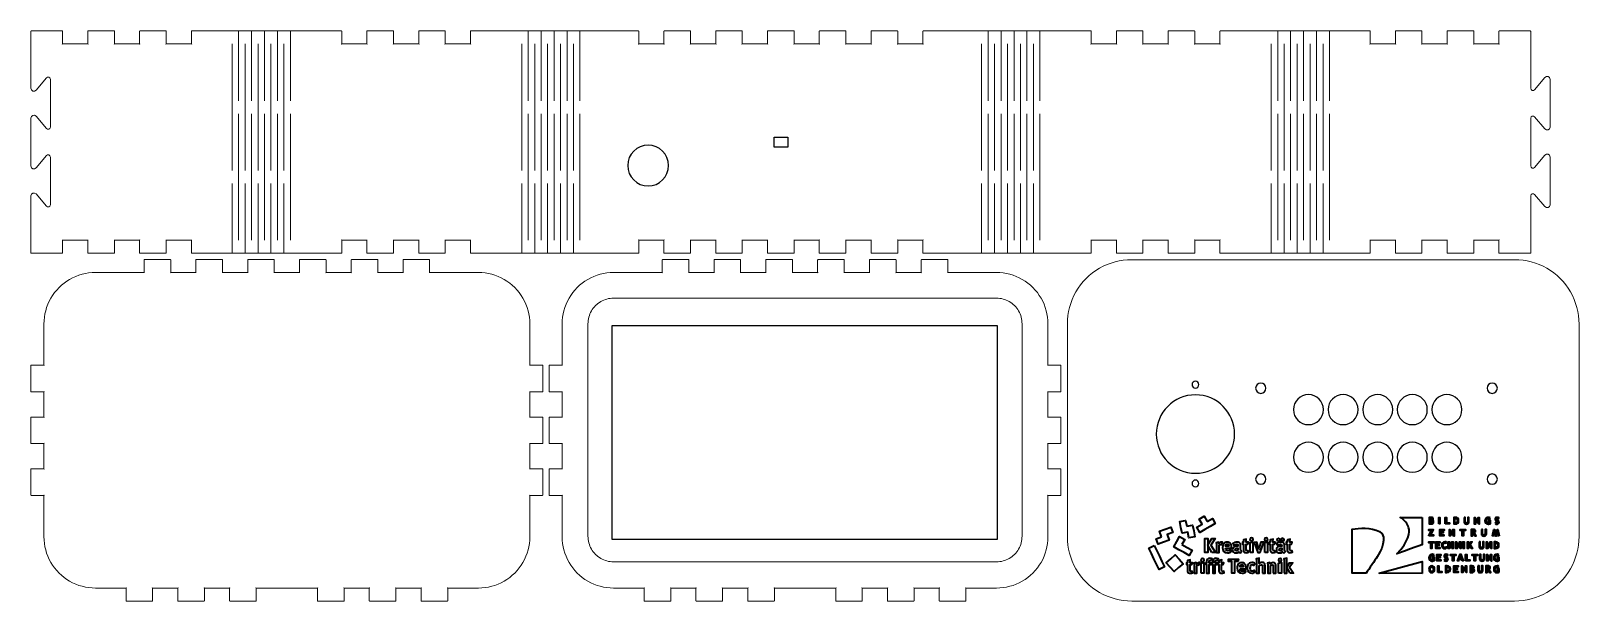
# Model space of a CAD drawing. Header units: inches. Extents: x -79 to 376, y -189 to -22.
import ezdxf

# ---------------------------------------------------------------- set-up
doc = ezdxf.new("R2010")
doc.units = ezdxf.units.IN
doc.header["$MEASUREMENT"] = 0
doc.layers.add('Layer 1', color=7, linetype='Continuous')

msp = doc.modelspace()

# ---------------------------------------------------------------- linework, layer by layer
at = {"layer": 'Layer 1', "color": 7, "lineweight": 9}
for points in [[(-78.61, -21.73), (-78.61, -25.53)], [(-69.41, -21.63), (-78.51, -21.63)], [(-54.21, -21.63), (-61.81, -21.63)], [(-39.01, -21.63), (-46.61, -21.63)], [(-22.3, -21.63), (-31.4, -21.63)], [(0.29, -21.63), (-22.3, -21.63)], [(-17.66, -21.65), (-17.66, -42.12)], [(-13.86, -21.65), (-13.86, -42.12)], [(-10.06, -21.65), (-10.06, -42.12)], [(-6.26, -21.65), (-6.26, -42.12)], [(-2.46, -21.65), (-2.46, -42.12)], [(12.49, -21.63), (0.29, -21.63)], [(27.69, -21.63), (20.09, -21.63)], [(42.89, -21.63), (35.29, -21.63)], [(62.69, -21.63), (50.49, -21.63)], [(85.28, -21.63), (62.69, -21.63)], [(67.34, -21.65), (67.34, -42.12)], [(71.14, -21.65), (71.14, -42.12)], [(74.94, -21.65), (74.94, -42.12)], [(78.74, -21.65), (78.74, -42.12)], [(82.54, -21.65), (82.54, -42.12)], [(99.68, -21.63), (85.28, -21.63)], [(114.89, -21.63), (107.28, -21.63)], [(130.09, -21.63), (122.49, -21.63)], [(145.29, -21.63), (137.69, -21.63)], [(160.49, -21.63), (152.89, -21.63)], [(175.7, -21.63), (168.1, -21.63)], [(197.7, -21.63), (183.3, -21.63)], [(220.29, -21.63), (197.7, -21.63)], [(202.34, -21.65), (202.34, -42.12)], [(206.14, -21.65), (206.14, -42.12)], [(209.94, -21.65), (209.94, -42.12)], [(213.74, -21.65), (213.74, -42.12)], [(217.54, -21.65), (217.54, -42.12)], [(232.49, -21.63), (220.29, -21.63)], [(247.69, -21.63), (240.09, -21.63)], [(262.89, -21.63), (255.29, -21.63)], [(282.69, -21.63), (270.49, -21.63)], [(305.28, -21.63), (282.69, -21.63)], [(287.34, -21.65), (287.34, -42.12)], [(291.14, -21.65), (291.14, -42.12)], [(294.94, -21.65), (294.94, -42.12)], [(298.74, -21.65), (298.74, -42.12)], [(302.54, -21.65), (302.54, -42.12)], [(314.39, -21.63), (305.28, -21.63)], [(329.59, -21.63), (321.99, -21.63)], [(344.79, -21.63), (337.19, -21.63)], [(361.49, -21.63), (352.39, -21.63)], [(361.49, -21.63), (361.49, -21.63)], [(-19.56, -62.58), (-19.56, -25.45)], [(-15.76, -62.58), (-15.76, -25.45)], [(-11.96, -62.58), (-11.96, -25.45)], [(-8.16, -62.58), (-8.16, -25.45)], [(-4.36, -62.58), (-4.36, -25.45)], [(65.44, -62.58), (65.44, -25.45)], [(69.24, -62.58), (69.24, -25.45)], [(73.04, -62.58), (73.04, -25.45)], [(76.84, -62.58), (76.84, -25.45)], [(80.64, -62.58), (80.64, -25.45)], [(200.44, -62.58), (200.44, -25.45)], [(204.24, -62.58), (204.24, -25.45)], [(208.04, -62.58), (208.04, -25.45)], [(211.84, -62.58), (211.84, -25.45)], [(215.64, -62.58), (215.64, -25.45)], [(285.44, -62.58), (285.44, -25.45)], [(289.24, -62.58), (289.24, -25.45)], [(293.04, -62.58), (293.04, -25.45)], [(296.84, -62.58), (296.84, -25.45)], [(300.64, -62.58), (300.64, -25.45)], [(361.6, -38.44), (361.6, -25.53)], [(-17.66, -45.92), (-17.66, -83.05)], [(-13.86, -45.92), (-13.86, -83.05)], [(-10.06, -45.92), (-10.06, -83.05)], [(-6.26, -45.92), (-6.26, -83.05)], [(-2.46, -45.92), (-2.46, -83.05)], [(67.34, -45.92), (67.34, -83.05)], [(71.14, -45.92), (71.14, -83.05)], [(74.94, -45.92), (74.94, -83.05)], [(78.74, -45.92), (78.74, -83.05)], [(82.54, -45.92), (82.54, -83.05)], [(202.34, -45.92), (202.34, -83.05)], [(206.14, -45.92), (206.14, -83.05)], [(209.94, -45.92), (209.94, -83.05)], [(213.74, -45.92), (213.74, -83.05)], [(217.54, -45.92), (217.54, -83.05)], [(287.34, -45.92), (287.34, -83.05)], [(291.14, -45.92), (291.14, -83.05)], [(294.94, -45.92), (294.94, -83.05)], [(298.74, -45.92), (298.74, -83.05)], [(302.54, -45.92), (302.54, -83.05)], [(-19.56, -86.85), (-19.56, -66.38)], [(-15.76, -86.85), (-15.76, -66.38)], [(-11.96, -86.85), (-11.96, -66.38)], [(-8.16, -86.85), (-8.16, -66.38)], [(-4.36, -86.85), (-4.36, -66.38)], [(65.44, -86.85), (65.44, -66.38)], [(69.24, -86.85), (69.24, -66.38)], [(73.04, -86.85), (73.04, -66.38)], [(76.84, -86.85), (76.84, -66.38)], [(80.64, -86.85), (80.64, -66.38)], [(200.44, -86.85), (200.44, -66.38)], [(204.24, -86.85), (204.24, -66.38)], [(208.04, -86.85), (208.04, -66.38)], [(211.84, -86.85), (211.84, -66.38)], [(215.64, -86.85), (215.64, -66.38)], [(285.44, -86.85), (285.44, -66.38)], [(289.24, -86.85), (289.24, -66.38)], [(293.04, -86.85), (293.04, -66.38)], [(296.84, -86.85), (296.84, -66.38)], [(300.64, -86.85), (300.64, -66.38)], [(-78.61, -70.04), (-78.61, -82.95)], [(361.6, -86.75), (361.6, -82.95)], [(-78.51, -86.85), (-69.41, -86.85)], [(-78.51, -86.85), (-78.51, -86.85)], [(-61.81, -86.85), (-54.21, -86.85)], [(-46.61, -86.85), (-39.01, -86.85)], [(-31.4, -86.85), (-22.3, -86.85)], [(-22.3, -86.85), (0.29, -86.85)], [(0.29, -86.85), (12.49, -86.85)], [(20.09, -86.85), (27.69, -86.85)], [(35.29, -86.85), (42.89, -86.85)], [(50.49, -86.85), (62.69, -86.85)], [(62.69, -86.85), (85.28, -86.85)], [(85.28, -86.85), (99.68, -86.85)], [(107.28, -86.85), (114.89, -86.85)], [(122.49, -86.85), (130.09, -86.85)], [(137.69, -86.85), (145.29, -86.85)], [(152.89, -86.85), (160.49, -86.85)], [(168.1, -86.85), (175.7, -86.85)], [(183.3, -86.85), (197.7, -86.85)], [(197.7, -86.85), (220.29, -86.85)], [(220.29, -86.85), (232.49, -86.85)], [(240.09, -86.85), (247.69, -86.85)], [(255.29, -86.85), (262.89, -86.85)], [(270.49, -86.85), (282.69, -86.85)], [(282.69, -86.85), (305.28, -86.85)], [(305.28, -86.85), (314.39, -86.85)], [(321.99, -86.85), (329.59, -86.85)], [(337.19, -86.85), (344.79, -86.85)], [(352.39, -86.85), (361.49, -86.85)], [(-30.1, -92.54), (-37.7, -92.54)], [(-14.9, -92.54), (-22.5, -92.54)], [(0.3, -92.54), (-7.3, -92.54)], [(15.51, -92.54), (7.9, -92.54)], [(30.71, -92.54), (23.11, -92.54)], [(52.71, -92.54), (38.31, -92.54)], [(122, -92.54), (114.4, -92.54)], [(137.2, -92.54), (129.6, -92.54)], [(152.41, -92.54), (144.8, -92.54)], [(167.61, -92.54), (160.01, -92.54)], [(182.81, -92.54), (175.21, -92.54)], [(204.81, -92.54), (190.41, -92.54)], [(-74.81, -107.64), (-74.81, -119.84)], [(77.3, -107.64), (77.3, -119.84)], [(-74.81, -127.44), (-74.81, -135.04)], [(67.81, -135.04), (67.81, -127.44)], [(77.3, -127.44), (77.3, -135.04)], [(219.91, -135.04), (219.91, -127.44)], [(-74.81, -142.65), (-74.81, -150.25)], [(67.81, -150.25), (67.81, -142.65)], [(77.3, -142.65), (77.3, -150.25)], [(219.91, -150.25), (219.91, -142.65)], [(67.81, -170.05), (67.81, -157.85)], [(219.91, -170.05), (219.91, -157.85)], [(-59.71, -185.15), (-50.61, -185.15)], [(-43.01, -185.15), (-35.41, -185.15)], [(-27.81, -185.15), (-20.2, -185.15)], [(-12.6, -185.15), (-3.5, -185.15)], [(-3.5, -185.15), (5.6, -185.15)], [(13.2, -185.15), (20.8, -185.15)], [(28.4, -185.15), (36.01, -185.15)], [(92.39, -185.15), (101.49, -185.15)], [(109.09, -185.15), (116.69, -185.15)], [(124.3, -185.15), (131.9, -185.15)], [(139.5, -185.15), (148.6, -185.15)], [(148.6, -185.15), (157.7, -185.15)], [(165.3, -185.15), (172.9, -185.15)], [(180.51, -185.15), (188.11, -185.15)], [(244.49, -188.95), (300.69, -188.95)]]:
    msp.add_lwpolyline(points, dxfattribs=at)
at = {"layer": 'Layer 1', "color": 7, "lineweight": 25}
for points in [[(143.51, -55.76), (139.51, -55.76), (139.51, -52.76), (143.51, -52.76), (143.51, -55.76)], [(205.03, -170.86), (91.97, -170.86), (91.97, -108.07), (205.03, -108.07), (205.03, -170.86)]]:
    msp.add_lwpolyline(points, dxfattribs=at)
at = {"layer": 'Layer 1', "color": 14, "lineweight": 35}
for points in [[(253.26, -170.07), (252.66, -168.43), (254.29, -167.83), (255.93, -167.23), (256.53, -168.87), (254.89, -169.47), (254.89, -169.47), (255.49, -171.1), (253.86, -171.7), (252.23, -172.3), (251.62, -170.67), (253.26, -170.07)], [(260.63, -167), (262.34, -166.67), (262.68, -168.38), (263.01, -170.09), (261.3, -170.42), (260.97, -168.71), (260.97, -168.71), (259.26, -169.04), (258.93, -167.33), (258.59, -165.62), (260.3, -165.29), (260.63, -167)], [(266.65, -165.57), (268.17, -164.72), (269.02, -166.24), (267.5, -167.09), (265.98, -167.94), (264.46, -168.79), (263.61, -167.27), (265.13, -166.42), (264.28, -164.9), (265.8, -164.05), (266.65, -165.57)], [(331.73, -169.85), (331.73, -169.74), (332.53, -168.23), (331.74, -168.23), (331.74, -167.93), (332.99, -167.93), (332.99, -168.04), (332.19, -169.54), (333.02, -169.54), (333.02, -169.85), (331.73, -169.85)], [(334.59, -166.34), (334.59, -164.43), (334.93, -164.43), (334.93, -166.34), (334.59, -166.34)], [(335.27, -168.23), (335.27, -168.68), (335.91, -168.68), (335.91, -168.97), (335.27, -168.97), (335.27, -169.54), (336.14, -169.54), (336.14, -169.85), (334.93, -169.85), (334.93, -167.93), (336.16, -167.93), (336.16, -168.23), (335.27, -168.23)], [(336.51, -166.34), (336.51, -164.43), (336.85, -164.43), (336.85, -166.04), (337.72, -166.04), (337.72, -166.34), (336.51, -166.34)], [(338.98, -169.87), (338.04, -168.66), (338.04, -169.85), (337.72, -169.85), (337.72, -167.93), (337.88, -167.93), (338.79, -169.08), (338.79, -167.93), (339.11, -167.93), (339.11, -169.87), (338.98, -169.87)], [(341.86, -168.23), (341.86, -169.85), (341.52, -169.85), (341.52, -168.23), (340.91, -168.23), (340.91, -167.93), (342.5, -167.93), (342.5, -168.23), (341.86, -168.23)], [(346.36, -166.37), (345.43, -165.16), (345.43, -166.35), (345.1, -166.35), (345.1, -164.43), (345.26, -164.43), (346.17, -165.58), (346.17, -164.43), (346.5, -164.43), (346.5, -166.37), (346.36, -166.37)], [(352.39, -169.85), (352.06, -169.85), (351.86, -168.81), (351.47, -169.87), (351.35, -169.87), (350.96, -168.81), (350.76, -169.85), (350.43, -169.85), (350.81, -167.93), (350.99, -167.93), (351.41, -169.22), (351.82, -167.93), (351.99, -167.93), (352.39, -169.85)], [(251.12, -172.66), (251.86, -174.23), (252.6, -175.81), (253.34, -177.39), (254.08, -178.96), (252.5, -179.7), (251.76, -178.13), (251.02, -176.55), (250.28, -174.97), (249.54, -173.4), (251.12, -172.66)], [(259.21, -172.36), (260.72, -173.22), (262.24, -174.07), (261.39, -175.59), (259.87, -174.74), (258.35, -173.88), (256.84, -173.03), (257.69, -171.51), (258.54, -169.99), (260.06, -170.85), (259.21, -172.36)], [(268.04, -174.71), (266.8, -172.58), (266.8, -174.71), (265.96, -174.71), (265.96, -170.64), (266.8, -170.64), (266.8, -172.5), (267.96, -170.64), (268.97, -170.64), (267.67, -172.52), (269.11, -174.71), (268.04, -174.71)], [(279.27, -174.71), (279.27, -171.76), (280.05, -171.64), (280.05, -174.71), (279.27, -174.71)], [(283.54, -174.71), (283.54, -171.76), (284.32, -171.64), (284.32, -174.71), (283.54, -174.71)], [(332.6, -171.91), (332.6, -173.53), (332.26, -173.53), (332.26, -171.91), (331.65, -171.91), (331.65, -171.61), (333.24, -171.61), (333.24, -171.91), (332.6, -171.91)], [(334.06, -171.91), (334.06, -172.36), (334.69, -172.36), (334.69, -172.65), (334.06, -172.65), (334.06, -173.23), (334.93, -173.23), (334.93, -173.53), (333.72, -173.53), (333.72, -171.61), (334.94, -171.61), (334.94, -171.91), (334.06, -171.91)], [(338.49, -173.53), (338.49, -172.67), (337.72, -172.67), (337.72, -173.53), (337.38, -173.53), (337.38, -171.61), (337.72, -171.61), (337.72, -172.36), (338.49, -172.36), (338.49, -171.61), (338.82, -171.61), (338.82, -173.53), (338.49, -173.53)], [(340.93, -173.56), (340, -172.34), (340, -173.53), (339.67, -173.53), (339.67, -171.61), (339.83, -171.61), (340.74, -172.77), (340.74, -171.61), (341.06, -171.61), (341.06, -173.56), (340.93, -173.56)], [(341.71, -173.53), (341.71, -171.61), (342.05, -171.61), (342.05, -173.53), (341.71, -173.53)], [(344.1, -173.53), (343.57, -172.71), (343.36, -173.01), (343.36, -173.53), (343.02, -173.53), (343.02, -171.61), (343.36, -171.61), (343.36, -172.53), (344.01, -171.61), (344.4, -171.61), (343.79, -172.45), (344.51, -173.53), (344.1, -173.53)], [(349.91, -173.56), (348.98, -172.34), (348.98, -173.53), (348.66, -173.53), (348.66, -171.61), (348.82, -171.61), (349.73, -172.77), (349.73, -171.61), (350.05, -171.61), (350.05, -173.56), (349.91, -173.56)], [(255.78, -179), (254.62, -177.7), (255.93, -176.54), (257.23, -175.39), (258.38, -176.69), (259.54, -178), (258.23, -179.15), (256.93, -180.31), (255.78, -179)], [(275.67, -177.34), (274.7, -177.34), (274.7, -180.74), (273.86, -180.74), (273.86, -177.34), (272.87, -177.34), (272.87, -176.66), (275.81, -176.66), (275.67, -177.34)], [(334.37, -175.57), (334.37, -176.02), (335, -176.02), (335, -176.31), (334.37, -176.31), (334.37, -176.88), (335.23, -176.88), (335.23, -177.18), (334.03, -177.18), (334.03, -175.27), (335.25, -175.27), (335.25, -175.57), (334.37, -175.57)], [(339.02, -175.57), (339.02, -177.18), (338.68, -177.18), (338.68, -175.57), (338.07, -175.57), (338.07, -175.27), (339.66, -175.27), (339.66, -175.57), (339.02, -175.57)], [(341.45, -177.18), (341.31, -176.79), (340.65, -176.79), (340.52, -177.18), (340.14, -177.18), (340.9, -175.24), (341.05, -175.24), (341.82, -177.18), (341.45, -177.18)], [(340.98, -175.83), (340.75, -176.53), (341.21, -176.53), (340.98, -175.83)], [(342.49, -177.18), (342.49, -175.27), (342.83, -175.27), (342.83, -176.88), (343.7, -176.88), (343.7, -177.18), (342.49, -177.18)], [(345.37, -175.57), (345.37, -177.18), (345.03, -177.18), (345.03, -175.57), (344.42, -175.57), (344.42, -175.27), (346, -175.27), (346, -175.57), (345.37, -175.57)], [(350, -177.21), (349.07, -176), (349.07, -177.19), (348.74, -177.19), (348.74, -175.27), (348.9, -175.27), (349.81, -176.42), (349.81, -175.27), (350.14, -175.27), (350.14, -177.21), (350, -177.21)], [(264.87, -180.74), (264.87, -177.79), (265.66, -177.66), (265.66, -180.74), (264.87, -180.74)], [(287.62, -180.74), (287.62, -177.79), (288.41, -177.66), (288.41, -180.74), (287.62, -180.74)], [(291.04, -180.74), (290.03, -179.04), (290.8, -177.73), (291.75, -177.73), (290.79, -178.99), (291.97, -180.74), (291.04, -180.74)], [(329.77, -180.85), (317.08, -180.73), (329.77, -177.35), (329.77, -180.85)], [(334.34, -180.57), (334.34, -178.65), (334.68, -178.65), (334.68, -180.27), (335.54, -180.27), (335.54, -180.57), (334.34, -180.57)], [(339.41, -178.96), (339.41, -179.4), (340.05, -179.4), (340.05, -179.69), (339.41, -179.69), (339.41, -180.27), (340.28, -180.27), (340.28, -180.57), (339.07, -180.57), (339.07, -178.65), (340.3, -178.65), (340.3, -178.96), (339.41, -178.96)], [(342.62, -180.6), (341.69, -179.38), (341.69, -180.57), (341.36, -180.57), (341.36, -178.65), (341.52, -178.65), (342.43, -179.81), (342.43, -178.65), (342.76, -178.65), (342.76, -180.6), (342.62, -180.6)]]:
    msp.add_lwpolyline(points, dxfattribs=at)
at = {"layer": 'Layer 1', "color": 7, "lineweight": 9}
for points in [[(-78.51, -21.63), (-78.57, -21.63), (-78.61, -21.67), (-78.61, -21.73)], [(-61.81, -21.63), (-61.86, -21.63), (-61.91, -21.67), (-61.91, -21.73)], [(-46.61, -21.63), (-46.66, -21.63), (-46.71, -21.67), (-46.71, -21.73)], [(-31.4, -21.63), (-31.46, -21.63), (-31.51, -21.67), (-31.51, -21.73)], [(20.09, -21.63), (20.03, -21.63), (19.99, -21.67), (19.99, -21.73)], [(35.29, -21.63), (35.24, -21.63), (35.19, -21.67), (35.19, -21.73)], [(50.49, -21.63), (50.44, -21.63), (50.39, -21.67), (50.39, -21.73)], [(107.28, -21.63), (107.23, -21.63), (107.18, -21.67), (107.18, -21.73)], [(122.49, -21.63), (122.43, -21.63), (122.39, -21.67), (122.39, -21.73)], [(137.69, -21.63), (137.64, -21.63), (137.59, -21.67), (137.59, -21.73)], [(152.89, -21.63), (152.84, -21.63), (152.79, -21.67), (152.79, -21.73)], [(168.1, -21.63), (168.04, -21.63), (167.99, -21.67), (167.99, -21.73)], [(183.3, -21.63), (183.24, -21.63), (183.2, -21.67), (183.2, -21.73)], [(240.09, -21.63), (240.03, -21.63), (239.99, -21.67), (239.99, -21.73)], [(255.29, -21.63), (255.24, -21.63), (255.19, -21.67), (255.19, -21.73)], [(270.49, -21.63), (270.44, -21.63), (270.39, -21.67), (270.39, -21.73)], [(321.99, -21.63), (321.93, -21.63), (321.89, -21.67), (321.89, -21.73)], [(337.19, -21.63), (337.14, -21.63), (337.09, -21.67), (337.09, -21.73)], [(352.39, -21.63), (352.34, -21.63), (352.29, -21.67), (352.29, -21.73)], [(-69.41, -86.85), (-69.36, -86.85), (-69.31, -86.81), (-69.31, -86.75)], [(-54.21, -86.85), (-54.15, -86.85), (-54.11, -86.81), (-54.11, -86.75)], [(-39.01, -86.85), (-38.95, -86.85), (-38.9, -86.81), (-38.9, -86.75)], [(12.49, -86.85), (12.54, -86.85), (12.59, -86.81), (12.59, -86.75)], [(27.69, -86.85), (27.74, -86.85), (27.79, -86.81), (27.79, -86.75)], [(42.89, -86.85), (42.95, -86.85), (42.99, -86.81), (42.99, -86.75)], [(99.68, -86.85), (99.74, -86.85), (99.78, -86.81), (99.78, -86.75)], [(114.89, -86.85), (114.94, -86.85), (114.99, -86.81), (114.99, -86.75)], [(130.09, -86.85), (130.14, -86.85), (130.19, -86.81), (130.19, -86.75)], [(145.29, -86.85), (145.35, -86.85), (145.39, -86.81), (145.39, -86.75)], [(160.49, -86.85), (160.55, -86.85), (160.6, -86.81), (160.6, -86.75)], [(175.7, -86.85), (175.75, -86.85), (175.8, -86.81), (175.8, -86.75)], [(232.49, -86.85), (232.54, -86.85), (232.59, -86.81), (232.59, -86.75)], [(247.69, -86.85), (247.74, -86.85), (247.79, -86.81), (247.79, -86.75)], [(262.89, -86.85), (262.95, -86.85), (262.99, -86.81), (262.99, -86.75)], [(314.39, -86.85), (314.44, -86.85), (314.49, -86.81), (314.49, -86.75)], [(329.59, -86.85), (329.64, -86.85), (329.69, -86.81), (329.69, -86.75)], [(344.79, -86.85), (344.85, -86.85), (344.89, -86.81), (344.89, -86.75)], [(361.49, -86.85), (361.55, -86.85), (361.6, -86.81), (361.6, -86.75)], [(-37.7, -92.54), (-37.65, -92.54), (-37.6, -92.58), (-37.6, -92.64)], [(-22.5, -92.54), (-22.45, -92.54), (-22.4, -92.58), (-22.4, -92.64)], [(-7.3, -92.54), (-7.24, -92.54), (-7.2, -92.58), (-7.2, -92.64)], [(7.9, -92.54), (7.96, -92.54), (8.01, -92.58), (8.01, -92.64)], [(23.11, -92.54), (23.16, -92.54), (23.21, -92.58), (23.21, -92.64)], [(38.31, -92.54), (38.37, -92.54), (38.41, -92.58), (38.41, -92.64)], [(114.4, -92.54), (114.45, -92.54), (114.5, -92.58), (114.5, -92.64)], [(129.6, -92.54), (129.66, -92.54), (129.7, -92.58), (129.7, -92.64)], [(144.8, -92.54), (144.86, -92.54), (144.91, -92.58), (144.91, -92.64)], [(160.01, -92.54), (160.06, -92.54), (160.11, -92.58), (160.11, -92.64)], [(175.21, -92.54), (175.26, -92.54), (175.31, -92.58), (175.31, -92.64)], [(190.41, -92.54), (190.47, -92.54), (190.51, -92.58), (190.51, -92.64)], [(-74.81, -119.84), (-74.81, -119.79), (-74.76, -119.74), (-74.7, -119.74)], [(77.3, -119.84), (77.3, -119.79), (77.34, -119.74), (77.4, -119.74)], [(67.81, -127.44), (67.81, -127.5), (67.77, -127.54), (67.71, -127.54)], [(219.91, -127.44), (219.91, -127.5), (219.87, -127.54), (219.81, -127.54)], [(-74.81, -135.04), (-74.81, -134.99), (-74.76, -134.94), (-74.7, -134.94)], [(77.3, -135.04), (77.3, -134.99), (77.34, -134.94), (77.4, -134.94)], [(67.81, -142.65), (67.81, -142.7), (67.77, -142.75), (67.71, -142.75)], [(219.91, -142.65), (219.91, -142.7), (219.87, -142.75), (219.81, -142.75)], [(-74.81, -150.25), (-74.81, -150.19), (-74.76, -150.15), (-74.7, -150.15)], [(77.3, -150.25), (77.3, -150.19), (77.34, -150.15), (77.4, -150.15)], [(67.81, -157.85), (67.81, -157.9), (67.77, -157.95), (67.71, -157.95)], [(219.91, -157.85), (219.91, -157.9), (219.87, -157.95), (219.81, -157.95)], [(-50.61, -185.15), (-50.67, -185.15), (-50.71, -185.11), (-50.71, -185.05)], [(-35.41, -185.15), (-35.46, -185.15), (-35.51, -185.11), (-35.51, -185.05)], [(-20.2, -185.15), (-20.26, -185.15), (-20.31, -185.11), (-20.31, -185.05)], [(5.6, -185.15), (5.55, -185.15), (5.5, -185.11), (5.5, -185.05)], [(20.8, -185.15), (20.75, -185.15), (20.7, -185.11), (20.7, -185.05)], [(36.01, -185.15), (35.95, -185.15), (35.9, -185.11), (35.9, -185.05)], [(101.49, -185.15), (101.44, -185.15), (101.39, -185.11), (101.39, -185.05)], [(116.69, -185.15), (116.64, -185.15), (116.59, -185.11), (116.59, -185.05)], [(131.9, -185.15), (131.84, -185.15), (131.8, -185.11), (131.8, -185.05)], [(157.7, -185.15), (157.65, -185.15), (157.6, -185.11), (157.6, -185.05)], [(172.9, -185.15), (172.85, -185.15), (172.8, -185.11), (172.8, -185.05)], [(188.11, -185.15), (188.05, -185.15), (188.01, -185.11), (188.01, -185.05)]]:
    msp.add_open_spline(points, degree=3, dxfattribs=at)
for points, knots in [([(-69.31, -25.53), (-69.31, -25.53), (-69.31, -21.73), (-69.31, -21.73), (-69.31, -21.68), (-69.35, -21.63), (-69.41, -21.63)], [0, 0, 0, 0, 1, 1, 1, 2, 2, 2, 2]), ([(-61.91, -21.73), (-61.91, -21.73), (-61.91, -25.53), (-61.91, -25.53), (-61.91, -25.48), (-61.87, -25.43), (-61.81, -25.43)], [0, 0, 0, 0, 1, 1, 1, 2, 2, 2, 2]), ([(-54.11, -25.53), (-54.11, -25.53), (-54.11, -21.73), (-54.11, -21.73), (-54.11, -21.68), (-54.15, -21.63), (-54.21, -21.63)], [0, 0, 0, 0, 1, 1, 1, 2, 2, 2, 2]), ([(-46.71, -21.73), (-46.71, -21.73), (-46.71, -25.53), (-46.71, -25.53), (-46.71, -25.48), (-46.67, -25.43), (-46.61, -25.43)], [0, 0, 0, 0, 1, 1, 1, 2, 2, 2, 2]), ([(-38.9, -25.53), (-38.9, -25.53), (-38.9, -21.73), (-38.9, -21.73), (-38.9, -21.68), (-38.95, -21.63), (-39.01, -21.63)], [0, 0, 0, 0, 1, 1, 1, 2, 2, 2, 2]), ([(-31.51, -21.73), (-31.51, -21.73), (-31.51, -25.53), (-31.51, -25.53), (-31.51, -25.48), (-31.46, -25.43), (-31.4, -25.43)], [0, 0, 0, 0, 1, 1, 1, 2, 2, 2, 2]), ([(12.59, -25.53), (12.59, -25.53), (12.59, -21.73), (12.59, -21.73), (12.59, -21.68), (12.55, -21.63), (12.49, -21.63)], [0, 0, 0, 0, 1, 1, 1, 2, 2, 2, 2]), ([(19.99, -21.73), (19.99, -21.73), (19.99, -25.53), (19.99, -25.53), (19.99, -25.48), (20.03, -25.43), (20.09, -25.43)], [0, 0, 0, 0, 1, 1, 1, 2, 2, 2, 2]), ([(27.79, -25.53), (27.79, -25.53), (27.79, -21.73), (27.79, -21.73), (27.79, -21.68), (27.75, -21.63), (27.69, -21.63)], [0, 0, 0, 0, 1, 1, 1, 2, 2, 2, 2]), ([(35.19, -21.73), (35.19, -21.73), (35.19, -25.53), (35.19, -25.53), (35.19, -25.48), (35.23, -25.43), (35.29, -25.43)], [0, 0, 0, 0, 1, 1, 1, 2, 2, 2, 2]), ([(42.99, -25.53), (42.99, -25.53), (42.99, -21.73), (42.99, -21.73), (42.99, -21.68), (42.95, -21.63), (42.89, -21.63)], [0, 0, 0, 0, 1, 1, 1, 2, 2, 2, 2]), ([(50.39, -21.73), (50.39, -21.73), (50.39, -25.53), (50.39, -25.53), (50.39, -25.48), (50.44, -25.43), (50.49, -25.43)], [0, 0, 0, 0, 1, 1, 1, 2, 2, 2, 2]), ([(99.78, -25.53), (99.78, -25.53), (99.78, -21.73), (99.78, -21.73), (99.78, -21.68), (99.74, -21.63), (99.68, -21.63)], [0, 0, 0, 0, 1, 1, 1, 2, 2, 2, 2]), ([(107.18, -21.73), (107.18, -21.73), (107.18, -25.53), (107.18, -25.53), (107.18, -25.48), (107.23, -25.43), (107.28, -25.43)], [0, 0, 0, 0, 1, 1, 1, 2, 2, 2, 2]), ([(114.99, -25.53), (114.99, -25.53), (114.99, -21.73), (114.99, -21.73), (114.99, -21.68), (114.94, -21.63), (114.89, -21.63)], [0, 0, 0, 0, 1, 1, 1, 2, 2, 2, 2]), ([(122.39, -21.73), (122.39, -21.73), (122.39, -25.53), (122.39, -25.53), (122.39, -25.48), (122.43, -25.43), (122.49, -25.43)], [0, 0, 0, 0, 1, 1, 1, 2, 2, 2, 2]), ([(130.19, -25.53), (130.19, -25.53), (130.19, -21.73), (130.19, -21.73), (130.19, -21.68), (130.15, -21.63), (130.09, -21.63)], [0, 0, 0, 0, 1, 1, 1, 2, 2, 2, 2]), ([(137.59, -21.73), (137.59, -21.73), (137.59, -25.53), (137.59, -25.53), (137.59, -25.48), (137.63, -25.43), (137.69, -25.43)], [0, 0, 0, 0, 1, 1, 1, 2, 2, 2, 2]), ([(145.39, -25.53), (145.39, -25.53), (145.39, -21.73), (145.39, -21.73), (145.39, -21.68), (145.35, -21.63), (145.29, -21.63)], [0, 0, 0, 0, 1, 1, 1, 2, 2, 2, 2]), ([(152.79, -21.73), (152.79, -21.73), (152.79, -25.53), (152.79, -25.53), (152.79, -25.48), (152.83, -25.43), (152.89, -25.43)], [0, 0, 0, 0, 1, 1, 1, 2, 2, 2, 2]), ([(160.6, -25.53), (160.6, -25.53), (160.6, -21.73), (160.6, -21.73), (160.6, -21.68), (160.55, -21.63), (160.49, -21.63)], [0, 0, 0, 0, 1, 1, 1, 2, 2, 2, 2]), ([(167.99, -21.73), (167.99, -21.73), (167.99, -25.53), (167.99, -25.53), (167.99, -25.48), (168.04, -25.43), (168.1, -25.43)], [0, 0, 0, 0, 1, 1, 1, 2, 2, 2, 2]), ([(175.8, -25.53), (175.8, -25.53), (175.8, -21.73), (175.8, -21.73), (175.8, -21.68), (175.76, -21.63), (175.7, -21.63)], [0, 0, 0, 0, 1, 1, 1, 2, 2, 2, 2]), ([(183.2, -21.73), (183.2, -21.73), (183.2, -25.53), (183.2, -25.53), (183.2, -25.48), (183.24, -25.43), (183.3, -25.43)], [0, 0, 0, 0, 1, 1, 1, 2, 2, 2, 2]), ([(232.59, -25.53), (232.59, -25.53), (232.59, -21.73), (232.59, -21.73), (232.59, -21.68), (232.55, -21.63), (232.49, -21.63)], [0, 0, 0, 0, 1, 1, 1, 2, 2, 2, 2]), ([(239.99, -21.73), (239.99, -21.73), (239.99, -25.53), (239.99, -25.53), (239.99, -25.48), (240.03, -25.43), (240.09, -25.43)], [0, 0, 0, 0, 1, 1, 1, 2, 2, 2, 2]), ([(247.79, -25.53), (247.79, -25.53), (247.79, -21.73), (247.79, -21.73), (247.79, -21.68), (247.75, -21.63), (247.69, -21.63)], [0, 0, 0, 0, 1, 1, 1, 2, 2, 2, 2]), ([(255.19, -21.73), (255.19, -21.73), (255.19, -25.53), (255.19, -25.53), (255.19, -25.48), (255.23, -25.43), (255.29, -25.43)], [0, 0, 0, 0, 1, 1, 1, 2, 2, 2, 2]), ([(262.99, -25.53), (262.99, -25.53), (262.99, -21.73), (262.99, -21.73), (262.99, -21.68), (262.95, -21.63), (262.89, -21.63)], [0, 0, 0, 0, 1, 1, 1, 2, 2, 2, 2]), ([(270.39, -21.73), (270.39, -21.73), (270.39, -25.53), (270.39, -25.53), (270.39, -25.48), (270.44, -25.43), (270.49, -25.43)], [0, 0, 0, 0, 1, 1, 1, 2, 2, 2, 2]), ([(314.49, -25.53), (314.49, -25.53), (314.49, -21.73), (314.49, -21.73), (314.49, -21.68), (314.44, -21.63), (314.39, -21.63)], [0, 0, 0, 0, 1, 1, 1, 2, 2, 2, 2]), ([(321.89, -21.73), (321.89, -21.73), (321.89, -25.53), (321.89, -25.53), (321.89, -25.48), (321.93, -25.43), (321.99, -25.43)], [0, 0, 0, 0, 1, 1, 1, 2, 2, 2, 2]), ([(329.69, -25.53), (329.69, -25.53), (329.69, -21.73), (329.69, -21.73), (329.69, -21.68), (329.65, -21.63), (329.59, -21.63)], [0, 0, 0, 0, 1, 1, 1, 2, 2, 2, 2]), ([(337.09, -21.73), (337.09, -21.73), (337.09, -25.53), (337.09, -25.53), (337.09, -25.48), (337.13, -25.43), (337.19, -25.43)], [0, 0, 0, 0, 1, 1, 1, 2, 2, 2, 2]), ([(344.89, -25.53), (344.89, -25.53), (344.89, -21.73), (344.89, -21.73), (344.89, -21.68), (344.85, -21.63), (344.79, -21.63)], [0, 0, 0, 0, 1, 1, 1, 2, 2, 2, 2]), ([(352.29, -21.73), (352.29, -21.73), (352.29, -25.53), (352.29, -25.53), (352.29, -25.48), (352.33, -25.43), (352.39, -25.43)], [0, 0, 0, 0, 1, 1, 1, 2, 2, 2, 2]), ([(361.6, -25.53), (361.6, -25.53), (361.6, -21.73), (361.6, -21.73), (361.6, -21.68), (361.55, -21.63), (361.49, -21.63)], [0, 0, 0, 0, 1, 1, 1, 2, 2, 2, 2]), ([(-78.61, -25.53), (-78.61, -25.53), (-78.61, -38.44), (-78.61, -38.44), (-78.61, -39.25), (-77.61, -39.61), (-77.1, -39)], [0, 0, 0, 0, 1, 1, 1, 2, 2, 2, 2]), ([(-61.81, -25.43), (-61.81, -25.43), (-69.41, -25.43), (-69.41, -25.43), (-69.36, -25.43), (-69.31, -25.47), (-69.31, -25.53)], [0, 0, 0, 0, 1, 1, 1, 2, 2, 2, 2]), ([(-46.61, -25.43), (-46.61, -25.43), (-54.21, -25.43), (-54.21, -25.43), (-54.15, -25.43), (-54.11, -25.47), (-54.11, -25.53)], [0, 0, 0, 0, 1, 1, 1, 2, 2, 2, 2]), ([(-31.4, -25.43), (-31.4, -25.43), (-39.01, -25.43), (-39.01, -25.43), (-38.95, -25.43), (-38.9, -25.47), (-38.9, -25.53)], [0, 0, 0, 0, 1, 1, 1, 2, 2, 2, 2]), ([(20.09, -25.43), (20.09, -25.43), (12.49, -25.43), (12.49, -25.43), (12.54, -25.43), (12.59, -25.47), (12.59, -25.53)], [0, 0, 0, 0, 1, 1, 1, 2, 2, 2, 2]), ([(35.29, -25.43), (35.29, -25.43), (27.69, -25.43), (27.69, -25.43), (27.74, -25.43), (27.79, -25.47), (27.79, -25.53)], [0, 0, 0, 0, 1, 1, 1, 2, 2, 2, 2]), ([(50.49, -25.43), (50.49, -25.43), (42.89, -25.43), (42.89, -25.43), (42.95, -25.43), (42.99, -25.47), (42.99, -25.53)], [0, 0, 0, 0, 1, 1, 1, 2, 2, 2, 2]), ([(107.28, -25.43), (107.28, -25.43), (99.68, -25.43), (99.68, -25.43), (99.74, -25.43), (99.78, -25.47), (99.78, -25.53)], [0, 0, 0, 0, 1, 1, 1, 2, 2, 2, 2]), ([(122.49, -25.43), (122.49, -25.43), (114.89, -25.43), (114.89, -25.43), (114.94, -25.43), (114.99, -25.47), (114.99, -25.53)], [0, 0, 0, 0, 1, 1, 1, 2, 2, 2, 2]), ([(137.69, -25.43), (137.69, -25.43), (130.09, -25.43), (130.09, -25.43), (130.14, -25.43), (130.19, -25.47), (130.19, -25.53)], [0, 0, 0, 0, 1, 1, 1, 2, 2, 2, 2]), ([(152.89, -25.43), (152.89, -25.43), (145.29, -25.43), (145.29, -25.43), (145.35, -25.43), (145.39, -25.47), (145.39, -25.53)], [0, 0, 0, 0, 1, 1, 1, 2, 2, 2, 2]), ([(168.1, -25.43), (168.1, -25.43), (160.49, -25.43), (160.49, -25.43), (160.55, -25.43), (160.6, -25.47), (160.6, -25.53)], [0, 0, 0, 0, 1, 1, 1, 2, 2, 2, 2]), ([(183.3, -25.43), (183.3, -25.43), (175.7, -25.43), (175.7, -25.43), (175.75, -25.43), (175.8, -25.47), (175.8, -25.53)], [0, 0, 0, 0, 1, 1, 1, 2, 2, 2, 2]), ([(240.09, -25.43), (240.09, -25.43), (232.49, -25.43), (232.49, -25.43), (232.54, -25.43), (232.59, -25.47), (232.59, -25.53)], [0, 0, 0, 0, 1, 1, 1, 2, 2, 2, 2]), ([(255.29, -25.43), (255.29, -25.43), (247.69, -25.43), (247.69, -25.43), (247.74, -25.43), (247.79, -25.47), (247.79, -25.53)], [0, 0, 0, 0, 1, 1, 1, 2, 2, 2, 2]), ([(270.49, -25.43), (270.49, -25.43), (262.89, -25.43), (262.89, -25.43), (262.95, -25.43), (262.99, -25.47), (262.99, -25.53)], [0, 0, 0, 0, 1, 1, 1, 2, 2, 2, 2]), ([(321.99, -25.43), (321.99, -25.43), (314.39, -25.43), (314.39, -25.43), (314.44, -25.43), (314.49, -25.47), (314.49, -25.53)], [0, 0, 0, 0, 1, 1, 1, 2, 2, 2, 2]), ([(337.19, -25.43), (337.19, -25.43), (329.59, -25.43), (329.59, -25.43), (329.64, -25.43), (329.69, -25.47), (329.69, -25.53)], [0, 0, 0, 0, 1, 1, 1, 2, 2, 2, 2]), ([(352.39, -25.43), (352.39, -25.43), (344.79, -25.43), (344.79, -25.43), (344.85, -25.43), (344.89, -25.47), (344.89, -25.53)], [0, 0, 0, 0, 1, 1, 1, 2, 2, 2, 2]), ([(-77.1, -39), (-77.1, -39), (-74.08, -35.4), (-74.08, -35.4), (-73.68, -34.93), (-72.92, -35.21), (-72.92, -35.83)], [0, 0, 0, 0, 1, 1, 1, 2, 2, 2, 2]), ([(-72.92, -35.83), (-72.92, -35.83), (-72.92, -49.85), (-72.92, -49.85), (-72.92, -50.46), (-73.68, -50.74), (-74.08, -50.27)], [0, 0, 0, 0, 1, 1, 1, 2, 2, 2, 2]), ([(365.78, -35.28), (365.78, -35.28), (362.76, -38.87), (362.76, -38.87), (362.37, -39.34), (361.6, -39.06), (361.6, -38.44)], [0, 0, 0, 0, 1, 1, 1, 2, 2, 2, 2]), ([(367.3, -49.85), (367.3, -49.85), (367.3, -35.83), (367.3, -35.83), (367.3, -35.03), (366.29, -34.66), (365.78, -35.28)], [0, 0, 0, 0, 1, 1, 1, 2, 2, 2, 2]), ([(-74.08, -50.27), (-74.08, -50.27), (-77.1, -46.68), (-77.1, -46.68), (-77.61, -46.06), (-78.61, -46.43), (-78.61, -47.23)], [0, 0, 0, 0, 1, 1, 1, 2, 2, 2, 2]), ([(-78.61, -47.23), (-78.61, -47.23), (-78.61, -61.25), (-78.61, -61.25), (-78.61, -62.05), (-77.61, -62.42), (-77.1, -61.8)], [0, 0, 0, 0, 1, 1, 1, 2, 2, 2, 2]), ([(361.6, -61.25), (361.6, -61.25), (361.6, -47.23), (361.6, -47.23), (361.6, -46.61), (362.37, -46.34), (362.76, -46.81)], [0, 0, 0, 0, 1, 1, 1, 2, 2, 2, 2]), ([(362.76, -46.81), (362.76, -46.81), (365.78, -50.4), (365.78, -50.4), (366.29, -51.01), (367.3, -50.65), (367.3, -49.85)], [0, 0, 0, 0, 1, 1, 1, 2, 2, 2, 2]), ([(-77.1, -61.8), (-77.1, -61.8), (-74.08, -58.21), (-74.08, -58.21), (-73.68, -57.74), (-72.92, -58.02), (-72.92, -58.63)], [0, 0, 0, 0, 1, 1, 1, 2, 2, 2, 2]), ([(-72.92, -58.63), (-72.92, -58.63), (-72.92, -72.65), (-72.92, -72.65), (-72.92, -73.27), (-73.68, -73.54), (-74.08, -73.08)], [0, 0, 0, 0, 1, 1, 1, 2, 2, 2, 2]), ([(365.78, -58.08), (365.78, -58.08), (362.76, -61.67), (362.76, -61.67), (362.37, -62.15), (361.6, -61.86), (361.6, -61.25)], [0, 0, 0, 0, 1, 1, 1, 2, 2, 2, 2]), ([(367.3, -72.65), (367.3, -72.65), (367.3, -58.63), (367.3, -58.63), (367.3, -57.83), (366.29, -57.47), (365.78, -58.08)], [0, 0, 0, 0, 1, 1, 1, 2, 2, 2, 2]), ([(-74.08, -73.08), (-74.08, -73.08), (-77.1, -69.48), (-77.1, -69.48), (-77.61, -68.87), (-78.61, -69.23), (-78.61, -70.04)], [0, 0, 0, 0, 1, 1, 1, 2, 2, 2, 2]), ([(361.6, -82.95), (361.6, -82.95), (361.6, -70.04), (361.6, -70.04), (361.6, -69.42), (362.37, -69.14), (362.76, -69.61)], [0, 0, 0, 0, 1, 1, 1, 2, 2, 2, 2]), ([(362.76, -69.61), (362.76, -69.61), (365.78, -73.2), (365.78, -73.2), (366.29, -73.82), (367.3, -73.45), (367.3, -72.65)], [0, 0, 0, 0, 1, 1, 1, 2, 2, 2, 2]), ([(-78.61, -82.95), (-78.61, -82.95), (-78.61, -86.75), (-78.61, -86.75), (-78.61, -86.8), (-78.57, -86.85), (-78.51, -86.85)], [0, 0, 0, 0, 1, 1, 1, 2, 2, 2, 2]), ([(-69.31, -86.75), (-69.31, -86.75), (-69.31, -82.95), (-69.31, -82.95), (-69.31, -83), (-69.35, -83.05), (-69.41, -83.05)], [0, 0, 0, 0, 1, 1, 1, 2, 2, 2, 2]), ([(-69.41, -83.05), (-69.41, -83.05), (-61.81, -83.05), (-61.81, -83.05), (-61.86, -83.05), (-61.91, -83.01), (-61.91, -82.95)], [0, 0, 0, 0, 1, 1, 1, 2, 2, 2, 2]), ([(-61.91, -82.95), (-61.91, -82.95), (-61.91, -86.75), (-61.91, -86.75), (-61.91, -86.8), (-61.87, -86.85), (-61.81, -86.85)], [0, 0, 0, 0, 1, 1, 1, 2, 2, 2, 2]), ([(-54.11, -86.75), (-54.11, -86.75), (-54.11, -82.95), (-54.11, -82.95), (-54.11, -83), (-54.15, -83.05), (-54.21, -83.05)], [0, 0, 0, 0, 1, 1, 1, 2, 2, 2, 2]), ([(-54.21, -83.05), (-54.21, -83.05), (-46.61, -83.05), (-46.61, -83.05), (-46.66, -83.05), (-46.71, -83.01), (-46.71, -82.95)], [0, 0, 0, 0, 1, 1, 1, 2, 2, 2, 2]), ([(-46.71, -82.95), (-46.71, -82.95), (-46.71, -86.75), (-46.71, -86.75), (-46.71, -86.8), (-46.67, -86.85), (-46.61, -86.85)], [0, 0, 0, 0, 1, 1, 1, 2, 2, 2, 2]), ([(-38.9, -86.75), (-38.9, -86.75), (-38.9, -82.95), (-38.9, -82.95), (-38.9, -83), (-38.95, -83.05), (-39.01, -83.05)], [0, 0, 0, 0, 1, 1, 1, 2, 2, 2, 2]), ([(-39.01, -83.05), (-39.01, -83.05), (-31.4, -83.05), (-31.4, -83.05), (-31.46, -83.05), (-31.51, -83.01), (-31.51, -82.95)], [0, 0, 0, 0, 1, 1, 1, 2, 2, 2, 2]), ([(-31.51, -82.95), (-31.51, -82.95), (-31.51, -86.75), (-31.51, -86.75), (-31.51, -86.8), (-31.46, -86.85), (-31.4, -86.85)], [0, 0, 0, 0, 1, 1, 1, 2, 2, 2, 2]), ([(12.59, -86.75), (12.59, -86.75), (12.59, -82.95), (12.59, -82.95), (12.59, -83), (12.55, -83.05), (12.49, -83.05)], [0, 0, 0, 0, 1, 1, 1, 2, 2, 2, 2]), ([(12.49, -83.05), (12.49, -83.05), (20.09, -83.05), (20.09, -83.05), (20.03, -83.05), (19.99, -83.01), (19.99, -82.95)], [0, 0, 0, 0, 1, 1, 1, 2, 2, 2, 2]), ([(19.99, -82.95), (19.99, -82.95), (19.99, -86.75), (19.99, -86.75), (19.99, -86.8), (20.03, -86.85), (20.09, -86.85)], [0, 0, 0, 0, 1, 1, 1, 2, 2, 2, 2]), ([(27.79, -86.75), (27.79, -86.75), (27.79, -82.95), (27.79, -82.95), (27.79, -83), (27.75, -83.05), (27.69, -83.05)], [0, 0, 0, 0, 1, 1, 1, 2, 2, 2, 2]), ([(27.69, -83.05), (27.69, -83.05), (35.29, -83.05), (35.29, -83.05), (35.24, -83.05), (35.19, -83.01), (35.19, -82.95)], [0, 0, 0, 0, 1, 1, 1, 2, 2, 2, 2]), ([(35.19, -82.95), (35.19, -82.95), (35.19, -86.75), (35.19, -86.75), (35.19, -86.8), (35.23, -86.85), (35.29, -86.85)], [0, 0, 0, 0, 1, 1, 1, 2, 2, 2, 2]), ([(42.99, -86.75), (42.99, -86.75), (42.99, -82.95), (42.99, -82.95), (42.99, -83), (42.95, -83.05), (42.89, -83.05)], [0, 0, 0, 0, 1, 1, 1, 2, 2, 2, 2]), ([(42.89, -83.05), (42.89, -83.05), (50.49, -83.05), (50.49, -83.05), (50.44, -83.05), (50.39, -83.01), (50.39, -82.95)], [0, 0, 0, 0, 1, 1, 1, 2, 2, 2, 2]), ([(50.39, -82.95), (50.39, -82.95), (50.39, -86.75), (50.39, -86.75), (50.39, -86.8), (50.44, -86.85), (50.49, -86.85)], [0, 0, 0, 0, 1, 1, 1, 2, 2, 2, 2]), ([(99.78, -86.75), (99.78, -86.75), (99.78, -82.95), (99.78, -82.95), (99.78, -83), (99.74, -83.05), (99.68, -83.05)], [0, 0, 0, 0, 1, 1, 1, 2, 2, 2, 2]), ([(99.68, -83.05), (99.68, -83.05), (107.28, -83.05), (107.28, -83.05), (107.23, -83.05), (107.18, -83.01), (107.18, -82.95)], [0, 0, 0, 0, 1, 1, 1, 2, 2, 2, 2]), ([(107.18, -82.95), (107.18, -82.95), (107.18, -86.75), (107.18, -86.75), (107.18, -86.8), (107.23, -86.85), (107.28, -86.85)], [0, 0, 0, 0, 1, 1, 1, 2, 2, 2, 2]), ([(114.99, -86.75), (114.99, -86.75), (114.99, -82.95), (114.99, -82.95), (114.99, -83), (114.94, -83.05), (114.89, -83.05)], [0, 0, 0, 0, 1, 1, 1, 2, 2, 2, 2]), ([(114.89, -83.05), (114.89, -83.05), (122.49, -83.05), (122.49, -83.05), (122.43, -83.05), (122.39, -83.01), (122.39, -82.95)], [0, 0, 0, 0, 1, 1, 1, 2, 2, 2, 2]), ([(122.39, -82.95), (122.39, -82.95), (122.39, -86.75), (122.39, -86.75), (122.39, -86.8), (122.43, -86.85), (122.49, -86.85)], [0, 0, 0, 0, 1, 1, 1, 2, 2, 2, 2]), ([(130.19, -86.75), (130.19, -86.75), (130.19, -82.95), (130.19, -82.95), (130.19, -83), (130.15, -83.05), (130.09, -83.05)], [0, 0, 0, 0, 1, 1, 1, 2, 2, 2, 2]), ([(130.09, -83.05), (130.09, -83.05), (137.69, -83.05), (137.69, -83.05), (137.64, -83.05), (137.59, -83.01), (137.59, -82.95)], [0, 0, 0, 0, 1, 1, 1, 2, 2, 2, 2]), ([(137.59, -82.95), (137.59, -82.95), (137.59, -86.75), (137.59, -86.75), (137.59, -86.8), (137.63, -86.85), (137.69, -86.85)], [0, 0, 0, 0, 1, 1, 1, 2, 2, 2, 2]), ([(145.39, -86.75), (145.39, -86.75), (145.39, -82.95), (145.39, -82.95), (145.39, -83), (145.35, -83.05), (145.29, -83.05)], [0, 0, 0, 0, 1, 1, 1, 2, 2, 2, 2]), ([(145.29, -83.05), (145.29, -83.05), (152.89, -83.05), (152.89, -83.05), (152.84, -83.05), (152.79, -83.01), (152.79, -82.95)], [0, 0, 0, 0, 1, 1, 1, 2, 2, 2, 2]), ([(152.79, -82.95), (152.79, -82.95), (152.79, -86.75), (152.79, -86.75), (152.79, -86.8), (152.83, -86.85), (152.89, -86.85)], [0, 0, 0, 0, 1, 1, 1, 2, 2, 2, 2]), ([(160.6, -86.75), (160.6, -86.75), (160.6, -82.95), (160.6, -82.95), (160.6, -83), (160.55, -83.05), (160.49, -83.05)], [0, 0, 0, 0, 1, 1, 1, 2, 2, 2, 2]), ([(160.49, -83.05), (160.49, -83.05), (168.1, -83.05), (168.1, -83.05), (168.04, -83.05), (167.99, -83.01), (167.99, -82.95)], [0, 0, 0, 0, 1, 1, 1, 2, 2, 2, 2]), ([(167.99, -82.95), (167.99, -82.95), (167.99, -86.75), (167.99, -86.75), (167.99, -86.8), (168.04, -86.85), (168.1, -86.85)], [0, 0, 0, 0, 1, 1, 1, 2, 2, 2, 2]), ([(175.8, -86.75), (175.8, -86.75), (175.8, -82.95), (175.8, -82.95), (175.8, -83), (175.76, -83.05), (175.7, -83.05)], [0, 0, 0, 0, 1, 1, 1, 2, 2, 2, 2]), ([(175.7, -83.05), (175.7, -83.05), (183.3, -83.05), (183.3, -83.05), (183.24, -83.05), (183.2, -83.01), (183.2, -82.95)], [0, 0, 0, 0, 1, 1, 1, 2, 2, 2, 2]), ([(183.2, -82.95), (183.2, -82.95), (183.2, -86.75), (183.2, -86.75), (183.2, -86.8), (183.24, -86.85), (183.3, -86.85)], [0, 0, 0, 0, 1, 1, 1, 2, 2, 2, 2]), ([(232.59, -86.75), (232.59, -86.75), (232.59, -82.95), (232.59, -82.95), (232.59, -83), (232.55, -83.05), (232.49, -83.05)], [0, 0, 0, 0, 1, 1, 1, 2, 2, 2, 2]), ([(232.49, -83.05), (232.49, -83.05), (240.09, -83.05), (240.09, -83.05), (240.03, -83.05), (239.99, -83.01), (239.99, -82.95)], [0, 0, 0, 0, 1, 1, 1, 2, 2, 2, 2]), ([(239.99, -82.95), (239.99, -82.95), (239.99, -86.75), (239.99, -86.75), (239.99, -86.8), (240.03, -86.85), (240.09, -86.85)], [0, 0, 0, 0, 1, 1, 1, 2, 2, 2, 2]), ([(247.79, -86.75), (247.79, -86.75), (247.79, -82.95), (247.79, -82.95), (247.79, -83), (247.75, -83.05), (247.69, -83.05)], [0, 0, 0, 0, 1, 1, 1, 2, 2, 2, 2]), ([(247.69, -83.05), (247.69, -83.05), (255.29, -83.05), (255.29, -83.05), (255.24, -83.05), (255.19, -83.01), (255.19, -82.95)], [0, 0, 0, 0, 1, 1, 1, 2, 2, 2, 2]), ([(255.19, -82.95), (255.19, -82.95), (255.19, -86.75), (255.19, -86.75), (255.19, -86.8), (255.23, -86.85), (255.29, -86.85)], [0, 0, 0, 0, 1, 1, 1, 2, 2, 2, 2]), ([(262.99, -86.75), (262.99, -86.75), (262.99, -82.95), (262.99, -82.95), (262.99, -83), (262.95, -83.05), (262.89, -83.05)], [0, 0, 0, 0, 1, 1, 1, 2, 2, 2, 2]), ([(262.89, -83.05), (262.89, -83.05), (270.49, -83.05), (270.49, -83.05), (270.44, -83.05), (270.39, -83.01), (270.39, -82.95)], [0, 0, 0, 0, 1, 1, 1, 2, 2, 2, 2]), ([(270.39, -82.95), (270.39, -82.95), (270.39, -86.75), (270.39, -86.75), (270.39, -86.8), (270.44, -86.85), (270.49, -86.85)], [0, 0, 0, 0, 1, 1, 1, 2, 2, 2, 2]), ([(314.49, -86.75), (314.49, -86.75), (314.49, -82.95), (314.49, -82.95), (314.49, -83), (314.44, -83.05), (314.39, -83.05)], [0, 0, 0, 0, 1, 1, 1, 2, 2, 2, 2]), ([(314.39, -83.05), (314.39, -83.05), (321.99, -83.05), (321.99, -83.05), (321.93, -83.05), (321.89, -83.01), (321.89, -82.95)], [0, 0, 0, 0, 1, 1, 1, 2, 2, 2, 2]), ([(321.89, -82.95), (321.89, -82.95), (321.89, -86.75), (321.89, -86.75), (321.89, -86.8), (321.93, -86.85), (321.99, -86.85)], [0, 0, 0, 0, 1, 1, 1, 2, 2, 2, 2]), ([(329.69, -86.75), (329.69, -86.75), (329.69, -82.95), (329.69, -82.95), (329.69, -83), (329.65, -83.05), (329.59, -83.05)], [0, 0, 0, 0, 1, 1, 1, 2, 2, 2, 2]), ([(329.59, -83.05), (329.59, -83.05), (337.19, -83.05), (337.19, -83.05), (337.14, -83.05), (337.09, -83.01), (337.09, -82.95)], [0, 0, 0, 0, 1, 1, 1, 2, 2, 2, 2]), ([(337.09, -82.95), (337.09, -82.95), (337.09, -86.75), (337.09, -86.75), (337.09, -86.8), (337.13, -86.85), (337.19, -86.85)], [0, 0, 0, 0, 1, 1, 1, 2, 2, 2, 2]), ([(344.89, -86.75), (344.89, -86.75), (344.89, -82.95), (344.89, -82.95), (344.89, -83), (344.85, -83.05), (344.79, -83.05)], [0, 0, 0, 0, 1, 1, 1, 2, 2, 2, 2]), ([(344.79, -83.05), (344.79, -83.05), (352.39, -83.05), (352.39, -83.05), (352.34, -83.05), (352.29, -83.01), (352.29, -82.95)], [0, 0, 0, 0, 1, 1, 1, 2, 2, 2, 2]), ([(352.29, -82.95), (352.29, -82.95), (352.29, -86.75), (352.29, -86.75), (352.29, -86.8), (352.33, -86.85), (352.39, -86.85)], [0, 0, 0, 0, 1, 1, 1, 2, 2, 2, 2]), ([(-37.7, -88.74), (-37.7, -88.74), (-45.31, -88.74), (-45.31, -88.74), (-45.36, -88.74), (-45.41, -88.78), (-45.41, -88.84)], [0, 0, 0, 0, 1, 1, 1, 2, 2, 2, 2]), ([(-45.41, -88.84), (-45.41, -88.84), (-45.41, -92.64), (-45.41, -92.64), (-45.41, -92.59), (-45.36, -92.54), (-45.31, -92.54)], [0, 0, 0, 0, 1, 1, 1, 2, 2, 2, 2]), ([(-37.6, -92.64), (-37.6, -92.64), (-37.6, -88.84), (-37.6, -88.84), (-37.6, -88.79), (-37.65, -88.74), (-37.7, -88.74)], [0, 0, 0, 0, 1, 1, 1, 2, 2, 2, 2]), ([(-22.5, -88.74), (-22.5, -88.74), (-30.1, -88.74), (-30.1, -88.74), (-30.16, -88.74), (-30.2, -88.78), (-30.2, -88.84)], [0, 0, 0, 0, 1, 1, 1, 2, 2, 2, 2]), ([(-30.2, -88.84), (-30.2, -88.84), (-30.2, -92.64), (-30.2, -92.64), (-30.2, -92.59), (-30.16, -92.54), (-30.1, -92.54)], [0, 0, 0, 0, 1, 1, 1, 2, 2, 2, 2]), ([(-22.4, -92.64), (-22.4, -92.64), (-22.4, -88.84), (-22.4, -88.84), (-22.4, -88.79), (-22.44, -88.74), (-22.5, -88.74)], [0, 0, 0, 0, 1, 1, 1, 2, 2, 2, 2]), ([(-7.3, -88.74), (-7.3, -88.74), (-14.9, -88.74), (-14.9, -88.74), (-14.95, -88.74), (-15, -88.78), (-15, -88.84)], [0, 0, 0, 0, 1, 1, 1, 2, 2, 2, 2]), ([(-15, -88.84), (-15, -88.84), (-15, -92.64), (-15, -92.64), (-15, -92.59), (-14.96, -92.54), (-14.9, -92.54)], [0, 0, 0, 0, 1, 1, 1, 2, 2, 2, 2]), ([(-7.2, -92.64), (-7.2, -92.64), (-7.2, -88.84), (-7.2, -88.84), (-7.2, -88.79), (-7.24, -88.74), (-7.3, -88.74)], [0, 0, 0, 0, 1, 1, 1, 2, 2, 2, 2]), ([(7.9, -88.74), (7.9, -88.74), (0.3, -88.74), (0.3, -88.74), (0.25, -88.74), (0.2, -88.78), (0.2, -88.84)], [0, 0, 0, 0, 1, 1, 1, 2, 2, 2, 2]), ([(0.2, -88.84), (0.2, -88.84), (0.2, -92.64), (0.2, -92.64), (0.2, -92.59), (0.24, -92.54), (0.3, -92.54)], [0, 0, 0, 0, 1, 1, 1, 2, 2, 2, 2]), ([(8.01, -92.64), (8.01, -92.64), (8.01, -88.84), (8.01, -88.84), (8.01, -88.79), (7.96, -88.74), (7.9, -88.74)], [0, 0, 0, 0, 1, 1, 1, 2, 2, 2, 2]), ([(23.11, -88.74), (23.11, -88.74), (15.51, -88.74), (15.51, -88.74), (15.45, -88.74), (15.41, -88.78), (15.41, -88.84)], [0, 0, 0, 0, 1, 1, 1, 2, 2, 2, 2]), ([(15.41, -88.84), (15.41, -88.84), (15.41, -92.64), (15.41, -92.64), (15.41, -92.59), (15.45, -92.54), (15.51, -92.54)], [0, 0, 0, 0, 1, 1, 1, 2, 2, 2, 2]), ([(23.21, -92.64), (23.21, -92.64), (23.21, -88.84), (23.21, -88.84), (23.21, -88.79), (23.17, -88.74), (23.11, -88.74)], [0, 0, 0, 0, 1, 1, 1, 2, 2, 2, 2]), ([(38.31, -88.74), (38.31, -88.74), (30.71, -88.74), (30.71, -88.74), (30.65, -88.74), (30.61, -88.78), (30.61, -88.84)], [0, 0, 0, 0, 1, 1, 1, 2, 2, 2, 2]), ([(30.61, -88.84), (30.61, -88.84), (30.61, -92.64), (30.61, -92.64), (30.61, -92.59), (30.65, -92.54), (30.71, -92.54)], [0, 0, 0, 0, 1, 1, 1, 2, 2, 2, 2]), ([(38.41, -92.64), (38.41, -92.64), (38.41, -88.84), (38.41, -88.84), (38.41, -88.79), (38.37, -88.74), (38.31, -88.74)], [0, 0, 0, 0, 1, 1, 1, 2, 2, 2, 2]), ([(114.4, -88.74), (114.4, -88.74), (106.8, -88.74), (106.8, -88.74), (106.74, -88.74), (106.69, -88.78), (106.69, -88.84)], [0, 0, 0, 0, 1, 1, 1, 2, 2, 2, 2]), ([(106.69, -88.84), (106.69, -88.84), (106.69, -92.64), (106.69, -92.64), (106.69, -92.59), (106.74, -92.54), (106.8, -92.54)], [0, 0, 0, 0, 1, 1, 1, 2, 2, 2, 2]), ([(114.5, -92.64), (114.5, -92.64), (114.5, -88.84), (114.5, -88.84), (114.5, -88.79), (114.46, -88.74), (114.4, -88.74)], [0, 0, 0, 0, 1, 1, 1, 2, 2, 2, 2]), ([(129.6, -88.74), (129.6, -88.74), (122, -88.74), (122, -88.74), (121.94, -88.74), (121.9, -88.78), (121.9, -88.84)], [0, 0, 0, 0, 1, 1, 1, 2, 2, 2, 2]), ([(121.9, -88.84), (121.9, -88.84), (121.9, -92.64), (121.9, -92.64), (121.9, -92.59), (121.94, -92.54), (122, -92.54)], [0, 0, 0, 0, 1, 1, 1, 2, 2, 2, 2]), ([(129.7, -92.64), (129.7, -92.64), (129.7, -88.84), (129.7, -88.84), (129.7, -88.79), (129.66, -88.74), (129.6, -88.74)], [0, 0, 0, 0, 1, 1, 1, 2, 2, 2, 2]), ([(144.8, -88.74), (144.8, -88.74), (137.2, -88.74), (137.2, -88.74), (137.15, -88.74), (137.1, -88.78), (137.1, -88.84)], [0, 0, 0, 0, 1, 1, 1, 2, 2, 2, 2]), ([(137.1, -88.84), (137.1, -88.84), (137.1, -92.64), (137.1, -92.64), (137.1, -92.59), (137.14, -92.54), (137.2, -92.54)], [0, 0, 0, 0, 1, 1, 1, 2, 2, 2, 2]), ([(144.91, -92.64), (144.91, -92.64), (144.91, -88.84), (144.91, -88.84), (144.91, -88.79), (144.86, -88.74), (144.8, -88.74)], [0, 0, 0, 0, 1, 1, 1, 2, 2, 2, 2]), ([(160.01, -88.74), (160.01, -88.74), (152.41, -88.74), (152.41, -88.74), (152.35, -88.74), (152.3, -88.78), (152.3, -88.84)], [0, 0, 0, 0, 1, 1, 1, 2, 2, 2, 2]), ([(152.3, -88.84), (152.3, -88.84), (152.3, -92.64), (152.3, -92.64), (152.3, -92.59), (152.35, -92.54), (152.41, -92.54)], [0, 0, 0, 0, 1, 1, 1, 2, 2, 2, 2]), ([(160.11, -92.64), (160.11, -92.64), (160.11, -88.84), (160.11, -88.84), (160.11, -88.79), (160.06, -88.74), (160.01, -88.74)], [0, 0, 0, 0, 1, 1, 1, 2, 2, 2, 2]), ([(175.21, -88.74), (175.21, -88.74), (167.61, -88.74), (167.61, -88.74), (167.55, -88.74), (167.51, -88.78), (167.51, -88.84)], [0, 0, 0, 0, 1, 1, 1, 2, 2, 2, 2]), ([(167.51, -88.84), (167.51, -88.84), (167.51, -92.64), (167.51, -92.64), (167.51, -92.59), (167.55, -92.54), (167.61, -92.54)], [0, 0, 0, 0, 1, 1, 1, 2, 2, 2, 2]), ([(175.31, -92.64), (175.31, -92.64), (175.31, -88.84), (175.31, -88.84), (175.31, -88.79), (175.27, -88.74), (175.21, -88.74)], [0, 0, 0, 0, 1, 1, 1, 2, 2, 2, 2]), ([(190.41, -88.74), (190.41, -88.74), (182.81, -88.74), (182.81, -88.74), (182.76, -88.74), (182.71, -88.78), (182.71, -88.84)], [0, 0, 0, 0, 1, 1, 1, 2, 2, 2, 2]), ([(182.71, -88.84), (182.71, -88.84), (182.71, -92.64), (182.71, -92.64), (182.71, -92.59), (182.75, -92.54), (182.81, -92.54)], [0, 0, 0, 0, 1, 1, 1, 2, 2, 2, 2]), ([(190.51, -92.64), (190.51, -92.64), (190.51, -88.84), (190.51, -88.84), (190.51, -88.79), (190.47, -88.74), (190.41, -88.74)], [0, 0, 0, 0, 1, 1, 1, 2, 2, 2, 2]), ([(356.89, -88.76), (356.89, -88.76), (244.49, -88.76), (244.49, -88.76), (241.17, -88.76), (237.91, -89.63), (235.04, -91.29), (232.17, -92.95), (229.78, -95.33), (228.12, -98.21), (226.46, -101.08), (225.59, -104.34), (225.59, -107.66)], [0, 0, 0, 0, 1, 1, 1, 2, 2, 2, 3, 3, 3, 4, 4, 4, 4]), ([(375.79, -170.05), (375.79, -170.05), (375.79, -107.66), (375.79, -107.66), (375.79, -104.34), (374.91, -101.08), (373.26, -98.21), (371.6, -95.33), (369.21, -92.95), (366.34, -91.29), (363.46, -89.63), (360.21, -88.76), (356.89, -88.76)], [0, 0, 0, 0, 1, 1, 1, 2, 2, 2, 3, 3, 3, 4, 4, 4, 4]), ([(-45.31, -92.54), (-45.31, -92.54), (-59.7, -92.54), (-59.7, -92.54), (-62.36, -92.54), (-64.96, -93.24), (-67.26, -94.56), (-69.55, -95.89), (-71.46, -97.79), (-72.78, -100.09), (-74.11, -102.39), (-74.81, -104.99), (-74.81, -107.64)], [0, 0, 0, 0, 1, 1, 1, 2, 2, 2, 3, 3, 3, 4, 4, 4, 4]), ([(67.81, -119.84), (67.81, -119.84), (67.81, -107.64), (67.81, -107.64), (67.81, -104.99), (67.11, -102.39), (65.79, -100.09), (64.46, -97.79), (62.56, -95.89), (60.26, -94.56), (57.96, -93.24), (55.36, -92.54), (52.71, -92.54)], [0, 0, 0, 0, 1, 1, 1, 2, 2, 2, 3, 3, 3, 4, 4, 4, 4]), ([(106.8, -92.54), (106.8, -92.54), (92.4, -92.54), (92.4, -92.54), (89.74, -92.54), (87.14, -93.24), (84.85, -94.56), (82.55, -95.89), (80.64, -97.79), (79.32, -100.09), (77.99, -102.39), (77.3, -104.99), (77.3, -107.64)], [0, 0, 0, 0, 1, 1, 1, 2, 2, 2, 3, 3, 3, 4, 4, 4, 4]), ([(219.91, -119.84), (219.91, -119.84), (219.91, -107.64), (219.91, -107.64), (219.91, -104.99), (219.21, -102.39), (217.89, -100.09), (216.57, -97.79), (214.66, -95.89), (212.36, -94.56), (210.07, -93.24), (207.46, -92.54), (204.81, -92.54)], [0, 0, 0, 0, 1, 1, 1, 2, 2, 2, 3, 3, 3, 4, 4, 4, 4]), ([(204.79, -100.05), (204.79, -100.05), (92.39, -100.05), (92.39, -100.05), (91.08, -100.05), (89.78, -100.4), (88.64, -101.06), (87.5, -101.72), (86.56, -102.66), (85.9, -103.8), (85.24, -104.94), (84.89, -106.24), (84.89, -107.55)], [0, 0, 0, 0, 1, 1, 1, 2, 2, 2, 3, 3, 3, 4, 4, 4, 4]), ([(204.79, -100.05), (204.79, -100.05), (92.39, -100.05), (92.39, -100.05), (91.08, -100.05), (89.78, -100.4), (88.64, -101.06), (87.5, -101.72), (86.56, -102.66), (85.9, -103.8), (85.24, -104.94), (84.89, -106.24), (84.89, -107.55)], [0, 0, 0, 0, 1, 1, 1, 2, 2, 2, 3, 3, 3, 4, 4, 4, 4]), ([(212.29, -169.95), (212.29, -169.95), (212.29, -107.55), (212.29, -107.55), (212.29, -106.24), (211.94, -104.94), (211.29, -103.8), (210.63, -102.66), (209.68, -101.72), (208.54, -101.06), (207.4, -100.4), (206.11, -100.05), (204.79, -100.05)], [0, 0, 0, 0, 1, 1, 1, 2, 2, 2, 3, 3, 3, 4, 4, 4, 4]), ([(212.29, -169.95), (212.29, -169.95), (212.29, -107.55), (212.29, -107.55), (212.29, -106.24), (211.94, -104.94), (211.29, -103.8), (210.63, -102.66), (209.68, -101.72), (208.54, -101.06), (207.4, -100.4), (206.11, -100.05), (204.79, -100.05)], [0, 0, 0, 0, 1, 1, 1, 2, 2, 2, 3, 3, 3, 4, 4, 4, 4]), ([(84.89, -107.55), (84.89, -107.55), (84.89, -169.95), (84.89, -169.95), (84.89, -171.27), (85.24, -172.56), (85.9, -173.7), (86.56, -174.84), (87.5, -175.79), (88.64, -176.45), (89.78, -177.11), (91.08, -177.45), (92.39, -177.45)], [0, 0, 0, 0, 1, 1, 1, 2, 2, 2, 3, 3, 3, 4, 4, 4, 4]), ([(84.89, -107.55), (84.89, -107.55), (84.89, -169.95), (84.89, -169.95), (84.89, -171.27), (85.24, -172.56), (85.9, -173.7), (86.56, -174.84), (87.5, -175.79), (88.64, -176.45), (89.78, -177.11), (91.08, -177.45), (92.39, -177.45)], [0, 0, 0, 0, 1, 1, 1, 2, 2, 2, 3, 3, 3, 4, 4, 4, 4]), ([(225.59, -107.66), (225.59, -107.66), (225.59, -170.05), (225.59, -170.05), (225.59, -173.37), (226.47, -176.63), (228.12, -179.5), (229.78, -182.38), (232.17, -184.76), (235.04, -186.42), (237.92, -188.08), (241.17, -188.95), (244.49, -188.95)], [0, 0, 0, 0, 1, 1, 1, 2, 2, 2, 3, 3, 3, 4, 4, 4, 4]), ([(-74.7, -119.74), (-74.7, -119.74), (-78.51, -119.74), (-78.51, -119.74), (-78.56, -119.74), (-78.61, -119.78), (-78.61, -119.84)], [0, 0, 0, 0, 1, 1, 1, 2, 2, 2, 2]), ([(-78.61, -119.84), (-78.61, -119.84), (-78.61, -127.44), (-78.61, -127.44), (-78.61, -127.5), (-78.56, -127.54), (-78.51, -127.54)], [0, 0, 0, 0, 1, 1, 1, 2, 2, 2, 2]), ([(71.51, -119.74), (71.51, -119.74), (67.71, -119.74), (67.71, -119.74), (67.76, -119.74), (67.81, -119.78), (67.81, -119.84)], [0, 0, 0, 0, 1, 1, 1, 2, 2, 2, 2]), ([(71.61, -127.44), (71.61, -127.44), (71.61, -119.84), (71.61, -119.84), (71.61, -119.79), (71.57, -119.74), (71.51, -119.74)], [0, 0, 0, 0, 1, 1, 1, 2, 2, 2, 2]), ([(77.4, -119.74), (77.4, -119.74), (73.6, -119.74), (73.6, -119.74), (73.54, -119.74), (73.49, -119.78), (73.49, -119.84)], [0, 0, 0, 0, 1, 1, 1, 2, 2, 2, 2]), ([(73.49, -119.84), (73.49, -119.84), (73.49, -127.44), (73.49, -127.44), (73.49, -127.5), (73.54, -127.54), (73.6, -127.54)], [0, 0, 0, 0, 1, 1, 1, 2, 2, 2, 2]), ([(223.61, -119.74), (223.61, -119.74), (219.81, -119.74), (219.81, -119.74), (219.87, -119.74), (219.91, -119.78), (219.91, -119.84)], [0, 0, 0, 0, 1, 1, 1, 2, 2, 2, 2]), ([(223.71, -127.44), (223.71, -127.44), (223.71, -119.84), (223.71, -119.84), (223.71, -119.79), (223.67, -119.74), (223.61, -119.74)], [0, 0, 0, 0, 1, 1, 1, 2, 2, 2, 2]), ([(-78.51, -127.54), (-78.51, -127.54), (-74.7, -127.54), (-74.7, -127.54), (-74.76, -127.54), (-74.81, -127.5), (-74.81, -127.44)], [0, 0, 0, 0, 1, 1, 1, 2, 2, 2, 2]), ([(67.71, -127.54), (67.71, -127.54), (71.51, -127.54), (71.51, -127.54), (71.57, -127.54), (71.61, -127.5), (71.61, -127.44)], [0, 0, 0, 0, 1, 1, 1, 2, 2, 2, 2]), ([(73.6, -127.54), (73.6, -127.54), (77.4, -127.54), (77.4, -127.54), (77.34, -127.54), (77.3, -127.5), (77.3, -127.44)], [0, 0, 0, 0, 1, 1, 1, 2, 2, 2, 2]), ([(219.81, -127.54), (219.81, -127.54), (223.61, -127.54), (223.61, -127.54), (223.67, -127.54), (223.71, -127.5), (223.71, -127.44)], [0, 0, 0, 0, 1, 1, 1, 2, 2, 2, 2]), ([(-74.7, -134.94), (-74.7, -134.94), (-78.51, -134.94), (-78.51, -134.94), (-78.56, -134.94), (-78.61, -134.99), (-78.61, -135.04)], [0, 0, 0, 0, 1, 1, 1, 2, 2, 2, 2]), ([(-78.61, -135.04), (-78.61, -135.04), (-78.61, -142.65), (-78.61, -142.65), (-78.61, -142.7), (-78.56, -142.75), (-78.51, -142.75)], [0, 0, 0, 0, 1, 1, 1, 2, 2, 2, 2]), ([(71.51, -134.94), (71.51, -134.94), (67.71, -134.94), (67.71, -134.94), (67.76, -134.94), (67.81, -134.99), (67.81, -135.04)], [0, 0, 0, 0, 1, 1, 1, 2, 2, 2, 2]), ([(71.61, -142.65), (71.61, -142.65), (71.61, -135.04), (71.61, -135.04), (71.61, -134.99), (71.57, -134.94), (71.51, -134.94)], [0, 0, 0, 0, 1, 1, 1, 2, 2, 2, 2]), ([(77.4, -134.94), (77.4, -134.94), (73.6, -134.94), (73.6, -134.94), (73.54, -134.94), (73.49, -134.99), (73.49, -135.04)], [0, 0, 0, 0, 1, 1, 1, 2, 2, 2, 2]), ([(73.49, -135.04), (73.49, -135.04), (73.49, -142.65), (73.49, -142.65), (73.49, -142.7), (73.54, -142.75), (73.6, -142.75)], [0, 0, 0, 0, 1, 1, 1, 2, 2, 2, 2]), ([(223.61, -134.94), (223.61, -134.94), (219.81, -134.94), (219.81, -134.94), (219.87, -134.94), (219.91, -134.99), (219.91, -135.04)], [0, 0, 0, 0, 1, 1, 1, 2, 2, 2, 2]), ([(223.71, -142.65), (223.71, -142.65), (223.71, -135.04), (223.71, -135.04), (223.71, -134.99), (223.67, -134.94), (223.61, -134.94)], [0, 0, 0, 0, 1, 1, 1, 2, 2, 2, 2]), ([(-78.51, -142.75), (-78.51, -142.75), (-74.7, -142.75), (-74.7, -142.75), (-74.76, -142.75), (-74.81, -142.7), (-74.81, -142.65)], [0, 0, 0, 0, 1, 1, 1, 2, 2, 2, 2]), ([(67.71, -142.75), (67.71, -142.75), (71.51, -142.75), (71.51, -142.75), (71.57, -142.75), (71.61, -142.7), (71.61, -142.65)], [0, 0, 0, 0, 1, 1, 1, 2, 2, 2, 2]), ([(73.6, -142.75), (73.6, -142.75), (77.4, -142.75), (77.4, -142.75), (77.34, -142.75), (77.3, -142.7), (77.3, -142.65)], [0, 0, 0, 0, 1, 1, 1, 2, 2, 2, 2]), ([(219.81, -142.75), (219.81, -142.75), (223.61, -142.75), (223.61, -142.75), (223.67, -142.75), (223.71, -142.7), (223.71, -142.65)], [0, 0, 0, 0, 1, 1, 1, 2, 2, 2, 2]), ([(-74.7, -150.15), (-74.7, -150.15), (-78.51, -150.15), (-78.51, -150.15), (-78.56, -150.15), (-78.61, -150.19), (-78.61, -150.25)], [0, 0, 0, 0, 1, 1, 1, 2, 2, 2, 2]), ([(-78.61, -150.25), (-78.61, -150.25), (-78.61, -157.85), (-78.61, -157.85), (-78.61, -157.9), (-78.56, -157.95), (-78.51, -157.95)], [0, 0, 0, 0, 1, 1, 1, 2, 2, 2, 2]), ([(71.51, -150.15), (71.51, -150.15), (67.71, -150.15), (67.71, -150.15), (67.76, -150.15), (67.81, -150.19), (67.81, -150.25)], [0, 0, 0, 0, 1, 1, 1, 2, 2, 2, 2]), ([(71.61, -157.85), (71.61, -157.85), (71.61, -150.25), (71.61, -150.25), (71.61, -150.19), (71.57, -150.15), (71.51, -150.15)], [0, 0, 0, 0, 1, 1, 1, 2, 2, 2, 2]), ([(77.4, -150.15), (77.4, -150.15), (73.6, -150.15), (73.6, -150.15), (73.54, -150.15), (73.49, -150.19), (73.49, -150.25)], [0, 0, 0, 0, 1, 1, 1, 2, 2, 2, 2]), ([(73.49, -150.25), (73.49, -150.25), (73.49, -157.85), (73.49, -157.85), (73.49, -157.9), (73.54, -157.95), (73.6, -157.95)], [0, 0, 0, 0, 1, 1, 1, 2, 2, 2, 2]), ([(223.61, -150.15), (223.61, -150.15), (219.81, -150.15), (219.81, -150.15), (219.87, -150.15), (219.91, -150.19), (219.91, -150.25)], [0, 0, 0, 0, 1, 1, 1, 2, 2, 2, 2]), ([(223.71, -157.85), (223.71, -157.85), (223.71, -150.25), (223.71, -150.25), (223.71, -150.19), (223.67, -150.15), (223.61, -150.15)], [0, 0, 0, 0, 1, 1, 1, 2, 2, 2, 2]), ([(-78.51, -157.95), (-78.51, -157.95), (-74.7, -157.95), (-74.7, -157.95), (-74.76, -157.95), (-74.81, -157.91), (-74.81, -157.85)], [0, 0, 0, 0, 1, 1, 1, 2, 2, 2, 2]), ([(-74.81, -157.85), (-74.81, -157.85), (-74.81, -170.05), (-74.81, -170.05), (-74.81, -172.7), (-74.11, -175.3), (-72.78, -177.6), (-71.46, -179.9), (-69.55, -181.8), (-67.26, -183.13), (-64.96, -184.45), (-62.36, -185.15), (-59.7, -185.15)], [0, 0, 0, 0, 1, 1, 1, 2, 2, 2, 3, 3, 3, 4, 4, 4, 4]), ([(67.71, -157.95), (67.71, -157.95), (71.51, -157.95), (71.51, -157.95), (71.57, -157.95), (71.61, -157.91), (71.61, -157.85)], [0, 0, 0, 0, 1, 1, 1, 2, 2, 2, 2]), ([(73.6, -157.95), (73.6, -157.95), (77.4, -157.95), (77.4, -157.95), (77.34, -157.95), (77.3, -157.91), (77.3, -157.85)], [0, 0, 0, 0, 1, 1, 1, 2, 2, 2, 2]), ([(77.3, -157.85), (77.3, -157.85), (77.3, -170.05), (77.3, -170.05), (77.3, -172.7), (77.99, -175.3), (79.32, -177.6), (80.64, -179.9), (82.55, -181.8), (84.85, -183.13), (87.14, -184.45), (89.74, -185.15), (92.4, -185.15)], [0, 0, 0, 0, 1, 1, 1, 2, 2, 2, 3, 3, 3, 4, 4, 4, 4]), ([(219.81, -157.95), (219.81, -157.95), (223.61, -157.95), (223.61, -157.95), (223.67, -157.95), (223.71, -157.91), (223.71, -157.85)], [0, 0, 0, 0, 1, 1, 1, 2, 2, 2, 2]), ([(43.61, -185.15), (43.61, -185.15), (52.71, -185.15), (52.71, -185.15), (55.36, -185.15), (57.96, -184.45), (60.26, -183.13), (62.56, -181.8), (64.46, -179.9), (65.79, -177.6), (67.11, -175.3), (67.81, -172.7), (67.81, -170.05)], [0, 0, 0, 0, 1, 1, 1, 2, 2, 2, 3, 3, 3, 4, 4, 4, 4]), ([(92.39, -177.45), (92.39, -177.45), (204.79, -177.45), (204.79, -177.45), (206.11, -177.45), (207.4, -177.1), (208.54, -176.45), (209.68, -175.79), (210.63, -174.84), (211.29, -173.7), (211.95, -172.56), (212.29, -171.27), (212.29, -169.95)], [0, 0, 0, 0, 1, 1, 1, 2, 2, 2, 3, 3, 3, 4, 4, 4, 4]), ([(92.39, -177.45), (92.39, -177.45), (204.79, -177.45), (204.79, -177.45), (206.11, -177.45), (207.4, -177.1), (208.54, -176.45), (209.68, -175.79), (210.63, -174.84), (211.29, -173.7), (211.95, -172.56), (212.29, -171.27), (212.29, -169.95)], [0, 0, 0, 0, 1, 1, 1, 2, 2, 2, 3, 3, 3, 4, 4, 4, 4]), ([(195.71, -185.15), (195.71, -185.15), (204.81, -185.15), (204.81, -185.15), (207.46, -185.15), (210.07, -184.45), (212.36, -183.13), (214.66, -181.8), (216.57, -179.9), (217.89, -177.6), (219.21, -175.3), (219.91, -172.7), (219.91, -170.05)], [0, 0, 0, 0, 1, 1, 1, 2, 2, 2, 3, 3, 3, 4, 4, 4, 4]), ([(300.69, -188.95), (300.69, -188.95), (356.89, -188.95), (356.89, -188.95), (360.21, -188.95), (363.47, -188.08), (366.34, -186.42), (369.21, -184.76), (371.6, -182.38), (373.26, -179.5), (374.92, -176.63), (375.79, -173.37), (375.79, -170.05)], [0, 0, 0, 0, 1, 1, 1, 2, 2, 2, 3, 3, 3, 4, 4, 4, 4]), ([(-50.71, -185.05), (-50.71, -185.05), (-50.71, -188.85), (-50.71, -188.85), (-50.71, -188.9), (-50.67, -188.95), (-50.61, -188.95)], [0, 0, 0, 0, 1, 1, 1, 2, 2, 2, 2]), ([(-42.91, -188.85), (-42.91, -188.85), (-42.91, -185.05), (-42.91, -185.05), (-42.91, -185.1), (-42.95, -185.15), (-43.01, -185.15)], [0, 0, 0, 0, 1, 1, 1, 2, 2, 2, 2]), ([(-35.51, -185.05), (-35.51, -185.05), (-35.51, -188.85), (-35.51, -188.85), (-35.51, -188.9), (-35.47, -188.95), (-35.41, -188.95)], [0, 0, 0, 0, 1, 1, 1, 2, 2, 2, 2]), ([(-27.7, -188.85), (-27.7, -188.85), (-27.7, -185.05), (-27.7, -185.05), (-27.7, -185.1), (-27.75, -185.15), (-27.81, -185.15)], [0, 0, 0, 0, 1, 1, 1, 2, 2, 2, 2]), ([(-20.31, -185.05), (-20.31, -185.05), (-20.31, -188.85), (-20.31, -188.85), (-20.31, -188.9), (-20.26, -188.95), (-20.2, -188.95)], [0, 0, 0, 0, 1, 1, 1, 2, 2, 2, 2]), ([(-12.5, -188.85), (-12.5, -188.85), (-12.5, -185.05), (-12.5, -185.05), (-12.5, -185.1), (-12.54, -185.15), (-12.6, -185.15)], [0, 0, 0, 0, 1, 1, 1, 2, 2, 2, 2]), ([(5.5, -185.05), (5.5, -185.05), (5.5, -188.85), (5.5, -188.85), (5.5, -188.9), (5.54, -188.95), (5.6, -188.95)], [0, 0, 0, 0, 1, 1, 1, 2, 2, 2, 2]), ([(13.3, -188.85), (13.3, -188.85), (13.3, -185.05), (13.3, -185.05), (13.3, -185.1), (13.26, -185.15), (13.2, -185.15)], [0, 0, 0, 0, 1, 1, 1, 2, 2, 2, 2]), ([(20.7, -185.05), (20.7, -185.05), (20.7, -188.85), (20.7, -188.85), (20.7, -188.9), (20.74, -188.95), (20.8, -188.95)], [0, 0, 0, 0, 1, 1, 1, 2, 2, 2, 2]), ([(28.51, -188.85), (28.51, -188.85), (28.51, -185.05), (28.51, -185.05), (28.51, -185.1), (28.46, -185.15), (28.4, -185.15)], [0, 0, 0, 0, 1, 1, 1, 2, 2, 2, 2]), ([(35.9, -185.05), (35.9, -185.05), (35.9, -188.85), (35.9, -188.85), (35.9, -188.9), (35.95, -188.95), (36.01, -188.95)], [0, 0, 0, 0, 1, 1, 1, 2, 2, 2, 2]), ([(43.71, -188.85), (43.71, -188.85), (43.71, -185.05), (43.71, -185.05), (43.71, -185.1), (43.67, -185.15), (43.61, -185.15)], [0, 0, 0, 0, 1, 1, 1, 2, 2, 2, 2]), ([(101.39, -185.05), (101.39, -185.05), (101.39, -188.85), (101.39, -188.85), (101.39, -188.9), (101.43, -188.95), (101.49, -188.95)], [0, 0, 0, 0, 1, 1, 1, 2, 2, 2, 2]), ([(109.19, -188.85), (109.19, -188.85), (109.19, -185.05), (109.19, -185.05), (109.19, -185.1), (109.15, -185.15), (109.09, -185.15)], [0, 0, 0, 0, 1, 1, 1, 2, 2, 2, 2]), ([(116.59, -185.05), (116.59, -185.05), (116.59, -188.85), (116.59, -188.85), (116.59, -188.9), (116.64, -188.95), (116.69, -188.95)], [0, 0, 0, 0, 1, 1, 1, 2, 2, 2, 2]), ([(124.4, -188.85), (124.4, -188.85), (124.4, -185.05), (124.4, -185.05), (124.4, -185.1), (124.35, -185.15), (124.3, -185.15)], [0, 0, 0, 0, 1, 1, 1, 2, 2, 2, 2]), ([(131.8, -185.05), (131.8, -185.05), (131.8, -188.85), (131.8, -188.85), (131.8, -188.9), (131.84, -188.95), (131.9, -188.95)], [0, 0, 0, 0, 1, 1, 1, 2, 2, 2, 2]), ([(139.6, -188.85), (139.6, -188.85), (139.6, -185.05), (139.6, -185.05), (139.6, -185.1), (139.56, -185.15), (139.5, -185.15)], [0, 0, 0, 0, 1, 1, 1, 2, 2, 2, 2]), ([(157.6, -185.05), (157.6, -185.05), (157.6, -188.85), (157.6, -188.85), (157.6, -188.9), (157.64, -188.95), (157.7, -188.95)], [0, 0, 0, 0, 1, 1, 1, 2, 2, 2, 2]), ([(165.4, -188.85), (165.4, -188.85), (165.4, -185.05), (165.4, -185.05), (165.4, -185.1), (165.36, -185.15), (165.3, -185.15)], [0, 0, 0, 0, 1, 1, 1, 2, 2, 2, 2]), ([(172.8, -185.05), (172.8, -185.05), (172.8, -188.85), (172.8, -188.85), (172.8, -188.9), (172.85, -188.95), (172.9, -188.95)], [0, 0, 0, 0, 1, 1, 1, 2, 2, 2, 2]), ([(180.61, -188.85), (180.61, -188.85), (180.61, -185.05), (180.61, -185.05), (180.61, -185.1), (180.57, -185.15), (180.51, -185.15)], [0, 0, 0, 0, 1, 1, 1, 2, 2, 2, 2]), ([(188.01, -185.05), (188.01, -185.05), (188.01, -188.85), (188.01, -188.85), (188.01, -188.9), (188.05, -188.95), (188.11, -188.95)], [0, 0, 0, 0, 1, 1, 1, 2, 2, 2, 2]), ([(195.81, -188.85), (195.81, -188.85), (195.81, -185.05), (195.81, -185.05), (195.81, -185.1), (195.77, -185.15), (195.71, -185.15)], [0, 0, 0, 0, 1, 1, 1, 2, 2, 2, 2]), ([(-50.61, -188.95), (-50.61, -188.95), (-43.01, -188.95), (-43.01, -188.95), (-42.95, -188.95), (-42.91, -188.91), (-42.91, -188.85)], [0, 0, 0, 0, 1, 1, 1, 2, 2, 2, 2]), ([(-35.41, -188.95), (-35.41, -188.95), (-27.81, -188.95), (-27.81, -188.95), (-27.75, -188.95), (-27.7, -188.91), (-27.7, -188.85)], [0, 0, 0, 0, 1, 1, 1, 2, 2, 2, 2]), ([(-20.2, -188.95), (-20.2, -188.95), (-12.6, -188.95), (-12.6, -188.95), (-12.55, -188.95), (-12.5, -188.91), (-12.5, -188.85)], [0, 0, 0, 0, 1, 1, 1, 2, 2, 2, 2]), ([(5.6, -188.95), (5.6, -188.95), (13.2, -188.95), (13.2, -188.95), (13.26, -188.95), (13.3, -188.91), (13.3, -188.85)], [0, 0, 0, 0, 1, 1, 1, 2, 2, 2, 2]), ([(20.8, -188.95), (20.8, -188.95), (28.4, -188.95), (28.4, -188.95), (28.46, -188.95), (28.51, -188.91), (28.51, -188.85)], [0, 0, 0, 0, 1, 1, 1, 2, 2, 2, 2]), ([(36.01, -188.95), (36.01, -188.95), (43.61, -188.95), (43.61, -188.95), (43.66, -188.95), (43.71, -188.91), (43.71, -188.85)], [0, 0, 0, 0, 1, 1, 1, 2, 2, 2, 2]), ([(101.49, -188.95), (101.49, -188.95), (109.09, -188.95), (109.09, -188.95), (109.15, -188.95), (109.19, -188.91), (109.19, -188.85)], [0, 0, 0, 0, 1, 1, 1, 2, 2, 2, 2]), ([(116.69, -188.95), (116.69, -188.95), (124.3, -188.95), (124.3, -188.95), (124.35, -188.95), (124.4, -188.91), (124.4, -188.85)], [0, 0, 0, 0, 1, 1, 1, 2, 2, 2, 2]), ([(131.9, -188.95), (131.9, -188.95), (139.5, -188.95), (139.5, -188.95), (139.55, -188.95), (139.6, -188.91), (139.6, -188.85)], [0, 0, 0, 0, 1, 1, 1, 2, 2, 2, 2]), ([(157.7, -188.95), (157.7, -188.95), (165.3, -188.95), (165.3, -188.95), (165.36, -188.95), (165.4, -188.91), (165.4, -188.85)], [0, 0, 0, 0, 1, 1, 1, 2, 2, 2, 2]), ([(172.9, -188.95), (172.9, -188.95), (180.51, -188.95), (180.51, -188.95), (180.56, -188.95), (180.61, -188.91), (180.61, -188.85)], [0, 0, 0, 0, 1, 1, 1, 2, 2, 2, 2]), ([(188.11, -188.95), (188.11, -188.95), (195.71, -188.95), (195.71, -188.95), (195.76, -188.95), (195.81, -188.91), (195.81, -188.85)], [0, 0, 0, 0, 1, 1, 1, 2, 2, 2, 2])]:
    msp.add_open_spline(points, degree=3, knots=knots, dxfattribs=at)
at = {"layer": 'Layer 1', "color": 7, "lineweight": 25}
for points in [[(108.55, -61.12), (108.55, -64.44), (105.87, -67.12), (102.55, -67.12), (99.24, -67.12), (96.55, -64.44), (96.55, -61.12), (96.55, -57.81), (99.24, -55.12), (102.55, -55.12), (105.87, -55.12), (108.55, -57.81), (108.55, -61.12)], [(263.19, -126.44), (262.64, -126.44), (262.19, -126), (262.19, -125.44), (262.19, -124.89), (262.64, -124.44), (263.19, -124.44), (263.74, -124.44), (264.19, -124.89), (264.19, -125.44), (264.19, -126), (263.74, -126.44), (263.19, -126.44)], [(283.86, -126.49), (283.86, -127.32), (283.19, -127.99), (282.36, -127.99), (281.53, -127.99), (280.86, -127.32), (280.86, -126.49), (280.86, -125.66), (281.53, -124.99), (282.36, -124.99), (283.19, -124.99), (283.86, -125.66), (283.86, -126.49)], [(351.81, -126.49), (351.81, -127.32), (351.14, -127.99), (350.31, -127.99), (349.48, -127.99), (348.81, -127.32), (348.81, -126.49), (348.81, -125.66), (349.48, -124.99), (350.31, -124.99), (351.14, -124.99), (351.81, -125.66), (351.81, -126.49)], [(263.19, -151.44), (256.84, -151.44), (251.69, -146.29), (251.69, -139.94), (251.69, -133.59), (256.84, -128.44), (263.19, -128.44), (269.54, -128.44), (274.69, -133.59), (274.69, -139.94), (274.69, -146.29), (269.54, -151.44), (263.19, -151.44)], [(296.37, -128.38), (298.8, -128.38), (300.77, -130.35), (300.77, -132.78), (300.77, -135.21), (298.8, -137.18), (296.37, -137.18), (293.94, -137.18), (291.97, -135.21), (291.97, -132.78), (291.97, -130.35), (293.94, -128.38), (296.37, -128.38)], [(306.53, -128.38), (308.96, -128.38), (310.93, -130.35), (310.93, -132.78), (310.93, -135.21), (308.96, -137.18), (306.53, -137.18), (304.1, -137.18), (302.13, -135.21), (302.13, -132.78), (302.13, -130.35), (304.1, -128.38), (306.53, -128.38)], [(316.69, -128.38), (319.12, -128.38), (321.09, -130.35), (321.09, -132.78), (321.09, -135.21), (319.12, -137.18), (316.69, -137.18), (314.26, -137.18), (312.29, -135.21), (312.29, -132.78), (312.29, -130.35), (314.26, -128.38), (316.69, -128.38)], [(326.85, -128.38), (329.28, -128.38), (331.25, -130.35), (331.25, -132.78), (331.25, -135.21), (329.28, -137.18), (326.85, -137.18), (324.42, -137.18), (322.45, -135.21), (322.45, -132.78), (322.45, -130.35), (324.42, -128.38), (326.85, -128.38)], [(337.01, -128.38), (339.44, -128.38), (341.41, -130.35), (341.41, -132.78), (341.41, -135.21), (339.44, -137.18), (337.01, -137.18), (334.58, -137.18), (332.61, -135.21), (332.61, -132.78), (332.61, -130.35), (334.58, -128.38), (337.01, -128.38)], [(296.37, -142.35), (298.8, -142.35), (300.77, -144.32), (300.77, -146.75), (300.77, -149.18), (298.8, -151.15), (296.37, -151.15), (293.94, -151.15), (291.97, -149.18), (291.97, -146.75), (291.97, -144.32), (293.94, -142.35), (296.37, -142.35)], [(306.53, -142.35), (308.96, -142.35), (310.93, -144.32), (310.93, -146.75), (310.93, -149.18), (308.96, -151.15), (306.53, -151.15), (304.1, -151.15), (302.13, -149.18), (302.13, -146.75), (302.13, -144.32), (304.1, -142.35), (306.53, -142.35)], [(316.69, -142.35), (319.12, -142.35), (321.09, -144.32), (321.09, -146.75), (321.09, -149.18), (319.12, -151.15), (316.69, -151.15), (314.26, -151.15), (312.29, -149.18), (312.29, -146.75), (312.29, -144.32), (314.26, -142.35), (316.69, -142.35)], [(326.85, -142.35), (329.28, -142.35), (331.25, -144.32), (331.25, -146.75), (331.25, -149.18), (329.28, -151.15), (326.85, -151.15), (324.42, -151.15), (322.45, -149.18), (322.45, -146.75), (322.45, -144.32), (324.42, -142.35), (326.85, -142.35)], [(337.01, -142.35), (339.44, -142.35), (341.41, -144.32), (341.41, -146.75), (341.41, -149.18), (339.44, -151.15), (337.01, -151.15), (334.58, -151.15), (332.61, -149.18), (332.61, -146.75), (332.61, -144.32), (334.58, -142.35), (337.01, -142.35)], [(263.19, -155.44), (262.64, -155.44), (262.19, -155), (262.19, -154.44), (262.19, -153.89), (262.64, -153.44), (263.19, -153.44), (263.74, -153.44), (264.19, -153.89), (264.19, -154.44), (264.19, -155), (263.74, -155.44), (263.19, -155.44)], [(283.86, -153.16), (283.86, -153.99), (283.19, -154.66), (282.36, -154.66), (281.53, -154.66), (280.86, -153.99), (280.86, -153.16), (280.86, -152.33), (281.53, -151.66), (282.36, -151.66), (283.19, -151.66), (283.86, -152.33), (283.86, -153.16)], [(351.81, -153.16), (351.81, -153.99), (351.14, -154.66), (350.31, -154.66), (349.48, -154.66), (348.81, -153.99), (348.81, -153.16), (348.81, -152.33), (349.48, -151.66), (350.31, -151.66), (351.14, -151.66), (351.81, -152.33), (351.81, -153.16)]]:
    msp.add_open_spline(points, degree=3, knots=[0, 0, 0, 0, 1, 1, 1, 2, 2, 2, 3, 3, 3, 4, 4, 4, 4], dxfattribs=at)
at = {"layer": 'Layer 1', "color": 14, "lineweight": 35}
for points, knots in [([(317.2, -168.57), (314.61, -167.16), (311.37, -167.62), (309.2, -167.88), (309.2, -167.88), (309.2, -180.73), (309.2, -180.73), (309.2, -180.73), (313.26, -180.73), (313.26, -180.73), (314.1, -179.58), (315.92, -177.03), (316.57, -175.96), (317.43, -174.56), (319.96, -170.07), (317.2, -168.57)], [0, 0, 0, 0, 1, 1, 1, 2, 2, 2, 3, 3, 3, 4, 4, 4, 5, 5, 5, 5]), ([(329.79, -164.41), (329.79, -164.41), (323.27, -164.41), (323.27, -164.41), (324.94, -165.4), (325.32, -166.2), (325.77, -167.39), (326.24, -168.61), (325.87, -171.55), (322.3, -175.1), (329.1, -172.6), (329.73, -172.43), (329.77, -172.43), (329.77, -172.43), (329.79, -172.24), (329.79, -172.24), (329.79, -172.24), (329.79, -164.41), (329.79, -164.41)], [0, 0, 0, 0, 1, 1, 1, 2, 2, 2, 3, 3, 3, 4, 4, 4, 5, 5, 5, 6, 6, 6, 6]), ([(332.41, -166.34), (332.41, -166.34), (331.82, -166.34), (331.82, -166.34), (331.82, -166.34), (331.82, -164.43), (331.82, -164.43), (332.08, -164.42), (332.26, -164.41), (332.36, -164.41), (332.56, -164.41), (332.72, -164.45), (332.83, -164.54), (332.94, -164.62), (333, -164.74), (333, -164.9), (333, -165.05), (332.92, -165.17), (332.76, -165.26), (332.99, -165.34), (333.11, -165.52), (333.11, -165.77), (333.11, -165.95), (333.05, -166.09), (332.92, -166.19), (332.78, -166.29), (332.61, -166.34), (332.41, -166.34)], [0, 0, 0, 0, 1, 1, 1, 2, 2, 2, 3, 3, 3, 4, 4, 4, 5, 5, 5, 6, 6, 6, 7, 7, 7, 8, 8, 8, 9, 9, 9, 9]), ([(332.16, -164.7), (332.16, -164.7), (332.16, -165.16), (332.16, -165.16), (332.21, -165.16), (332.27, -165.16), (332.32, -165.16), (332.55, -165.16), (332.66, -165.08), (332.66, -164.91), (332.66, -164.77), (332.56, -164.69), (332.35, -164.69), (332.3, -164.69), (332.24, -164.7), (332.16, -164.7)], [0, 0, 0, 0, 1, 1, 1, 2, 2, 2, 3, 3, 3, 4, 4, 4, 5, 5, 5, 5]), ([(332.16, -165.42), (332.16, -165.42), (332.16, -166.06), (332.16, -166.06), (332.23, -166.06), (332.28, -166.07), (332.33, -166.07), (332.48, -166.07), (332.59, -166.04), (332.66, -165.99), (332.73, -165.94), (332.76, -165.85), (332.76, -165.73), (332.76, -165.62), (332.73, -165.55), (332.66, -165.5), (332.6, -165.45), (332.49, -165.42), (332.33, -165.42), (332.3, -165.42), (332.24, -165.42), (332.16, -165.42)], [0, 0, 0, 0, 1, 1, 1, 2, 2, 2, 3, 3, 3, 4, 4, 4, 5, 5, 5, 6, 6, 6, 7, 7, 7, 7]), ([(339.45, -166.34), (339.45, -166.34), (339.02, -166.34), (339.02, -166.34), (339.02, -166.34), (339.02, -164.43), (339.02, -164.43), (339.29, -164.42), (339.46, -164.41), (339.53, -164.41), (339.81, -164.41), (340.03, -164.49), (340.2, -164.66), (340.36, -164.82), (340.44, -165.04), (340.44, -165.31), (340.44, -166), (340.11, -166.34), (339.45, -166.34)], [0, 0, 0, 0, 1, 1, 1, 2, 2, 2, 3, 3, 3, 4, 4, 4, 5, 5, 5, 6, 6, 6, 6]), ([(339.36, -164.72), (339.36, -164.72), (339.36, -166.03), (339.36, -166.03), (339.42, -166.04), (339.48, -166.04), (339.54, -166.04), (339.71, -166.04), (339.85, -165.98), (339.94, -165.85), (340.04, -165.73), (340.09, -165.55), (340.09, -165.33), (340.09, -164.92), (339.9, -164.72), (339.52, -164.72), (339.48, -164.72), (339.43, -164.72), (339.36, -164.72)], [0, 0, 0, 0, 1, 1, 1, 2, 2, 2, 3, 3, 3, 4, 4, 4, 5, 5, 5, 6, 6, 6, 6]), ([(342.04, -164.43), (342.04, -164.43), (342.38, -164.43), (342.38, -164.43), (342.38, -164.43), (342.38, -165.73), (342.38, -165.73), (342.38, -165.83), (342.42, -165.91), (342.48, -165.98), (342.54, -166.04), (342.63, -166.07), (342.74, -166.07), (342.86, -166.07), (342.96, -166.04), (343.02, -165.98), (343.09, -165.92), (343.13, -165.83), (343.13, -165.72), (343.13, -165.72), (343.13, -164.43), (343.13, -164.43), (343.13, -164.43), (343.47, -164.43), (343.47, -164.43), (343.47, -164.43), (343.47, -165.75), (343.47, -165.75), (343.47, -165.94), (343.4, -166.1), (343.27, -166.21), (343.14, -166.32), (342.96, -166.38), (342.74, -166.38), (342.52, -166.38), (342.35, -166.32), (342.22, -166.21), (342.1, -166.1), (342.04, -165.95), (342.04, -165.74), (342.04, -165.74), (342.04, -164.43), (342.04, -164.43)], [0, 0, 0, 0, 1, 1, 1, 2, 2, 2, 3, 3, 3, 4, 4, 4, 5, 5, 5, 6, 6, 6, 7, 7, 7, 8, 8, 8, 9, 9, 9, 10, 10, 10, 11, 11, 11, 12, 12, 12, 13, 13, 13, 14, 14, 14, 14]), ([(345.23, -169.85), (345.23, -169.85), (344.72, -169.05), (344.72, -169.05), (344.67, -169.05), (344.6, -169.05), (344.51, -169.04), (344.51, -169.04), (344.51, -169.85), (344.51, -169.85), (344.51, -169.85), (344.15, -169.85), (344.15, -169.85), (344.15, -169.85), (344.15, -167.93), (344.15, -167.93), (344.17, -167.93), (344.25, -167.92), (344.37, -167.92), (344.5, -167.91), (344.61, -167.91), (344.68, -167.91), (345.17, -167.91), (345.41, -168.1), (345.41, -168.47), (345.41, -168.59), (345.38, -168.69), (345.31, -168.78), (345.25, -168.88), (345.16, -168.94), (345.06, -168.98), (345.06, -168.98), (345.63, -169.85), (345.63, -169.85), (345.63, -169.85), (345.23, -169.85), (345.23, -169.85)], [0, 0, 0, 0, 1, 1, 1, 2, 2, 2, 3, 3, 3, 4, 4, 4, 5, 5, 5, 6, 6, 6, 7, 7, 7, 8, 8, 8, 9, 9, 9, 10, 10, 10, 11, 11, 11, 12, 12, 12, 12]), ([(347.15, -167.93), (347.15, -167.93), (347.49, -167.93), (347.49, -167.93), (347.49, -167.93), (347.49, -169.23), (347.49, -169.23), (347.49, -169.33), (347.53, -169.41), (347.59, -169.48), (347.65, -169.54), (347.74, -169.58), (347.85, -169.58), (347.97, -169.58), (348.07, -169.54), (348.14, -169.48), (348.2, -169.42), (348.24, -169.33), (348.24, -169.22), (348.24, -169.22), (348.24, -167.93), (348.24, -167.93), (348.24, -167.93), (348.58, -167.93), (348.58, -167.93), (348.58, -167.93), (348.58, -169.25), (348.58, -169.25), (348.58, -169.44), (348.51, -169.6), (348.38, -169.71), (348.25, -169.82), (348.07, -169.88), (347.85, -169.88), (347.63, -169.88), (347.46, -169.82), (347.34, -169.71), (347.21, -169.61), (347.15, -169.45), (347.15, -169.25), (347.15, -169.25), (347.15, -167.93), (347.15, -167.93)], [0, 0, 0, 0, 1, 1, 1, 2, 2, 2, 3, 3, 3, 4, 4, 4, 5, 5, 5, 6, 6, 6, 7, 7, 7, 8, 8, 8, 9, 9, 9, 10, 10, 10, 11, 11, 11, 12, 12, 12, 13, 13, 13, 14, 14, 14, 14]), ([(349.68, -164.58), (349.68, -164.58), (349.54, -164.86), (349.54, -164.86), (349.5, -164.82), (349.44, -164.78), (349.35, -164.75), (349.27, -164.71), (349.2, -164.7), (349.14, -164.7), (348.95, -164.7), (348.8, -164.76), (348.69, -164.89), (348.58, -165.02), (348.53, -165.19), (348.53, -165.4), (348.53, -165.61), (348.58, -165.77), (348.69, -165.89), (348.79, -166.01), (348.94, -166.07), (349.12, -166.07), (349.24, -166.07), (349.34, -166.04), (349.42, -165.97), (349.42, -165.97), (349.42, -165.6), (349.42, -165.6), (349.42, -165.6), (349.16, -165.6), (349.16, -165.6), (349.16, -165.6), (349.16, -165.31), (349.16, -165.31), (349.16, -165.31), (349.76, -165.31), (349.76, -165.31), (349.76, -165.31), (349.76, -166.17), (349.76, -166.17), (349.68, -166.23), (349.58, -166.28), (349.45, -166.32), (349.32, -166.36), (349.2, -166.38), (349.07, -166.38), (348.79, -166.38), (348.58, -166.29), (348.41, -166.11), (348.25, -165.93), (348.17, -165.69), (348.17, -165.39), (348.17, -165.1), (348.26, -164.86), (348.44, -164.67), (348.61, -164.49), (348.85, -164.39), (349.14, -164.39), (349.35, -164.39), (349.53, -164.46), (349.68, -164.58)], [0, 0, 0, 0, 1, 1, 1, 2, 2, 2, 3, 3, 3, 4, 4, 4, 5, 5, 5, 6, 6, 6, 7, 7, 7, 8, 8, 8, 9, 9, 9, 10, 10, 10, 11, 11, 11, 12, 12, 12, 13, 13, 13, 14, 14, 14, 15, 15, 15, 16, 16, 16, 17, 17, 17, 18, 18, 18, 19, 19, 19, 20, 20, 20, 20]), ([(351.14, -166.24), (351.14, -166.24), (351.26, -165.93), (351.26, -165.93), (351.4, -166.03), (351.53, -166.07), (351.66, -166.07), (351.86, -166.07), (351.96, -166), (351.96, -165.86), (351.96, -165.8), (351.94, -165.74), (351.89, -165.68), (351.84, -165.62), (351.75, -165.55), (351.6, -165.48), (351.45, -165.4), (351.35, -165.34), (351.3, -165.3), (351.25, -165.25), (351.21, -165.19), (351.18, -165.13), (351.16, -165.06), (351.14, -164.99), (351.14, -164.91), (351.14, -164.76), (351.2, -164.64), (351.31, -164.54), (351.41, -164.44), (351.55, -164.39), (351.72, -164.39), (351.95, -164.39), (352.11, -164.43), (352.21, -164.52), (352.21, -164.52), (352.11, -164.81), (352.11, -164.81), (351.99, -164.73), (351.86, -164.68), (351.73, -164.68), (351.65, -164.68), (351.59, -164.7), (351.55, -164.74), (351.5, -164.79), (351.48, -164.84), (351.48, -164.91), (351.48, -165.02), (351.6, -165.13), (351.85, -165.25), (351.98, -165.31), (352.07, -165.37), (352.13, -165.42), (352.18, -165.48), (352.23, -165.54), (352.25, -165.61), (352.28, -165.68), (352.3, -165.76), (352.3, -165.84), (352.3, -166), (352.24, -166.13), (352.12, -166.23), (351.99, -166.33), (351.83, -166.38), (351.62, -166.38), (351.44, -166.38), (351.28, -166.33), (351.14, -166.24)], [0, 0, 0, 0, 1, 1, 1, 2, 2, 2, 3, 3, 3, 4, 4, 4, 5, 5, 5, 6, 6, 6, 7, 7, 7, 8, 8, 8, 9, 9, 9, 10, 10, 10, 11, 11, 11, 12, 12, 12, 13, 13, 13, 14, 14, 14, 15, 15, 15, 16, 16, 16, 17, 17, 17, 18, 18, 18, 19, 19, 19, 20, 20, 20, 21, 21, 21, 22, 22, 22, 22]), ([(270.9, -172.4), (270.83, -172.35), (270.76, -172.34), (270.67, -172.34), (270.5, -172.34), (270.34, -172.42), (270.19, -172.59), (270.19, -172.59), (270.19, -174.71), (270.19, -174.71), (270.19, -174.71), (269.41, -174.71), (269.41, -174.71), (269.41, -174.71), (269.41, -172.71), (269.41, -172.71), (269.41, -172.3), (269.36, -172), (269.3, -171.83), (269.3, -171.83), (270, -171.64), (270, -171.64), (270.07, -171.76), (270.11, -171.9), (270.12, -172.07), (270.29, -171.84), (270.53, -171.64), (270.83, -171.64), (270.94, -171.64), (271, -171.65), (271.12, -171.7), (271.12, -171.7), (270.9, -172.4), (270.9, -172.4)], [0, 0, 0, 0, 1, 1, 1, 2, 2, 2, 3, 3, 3, 4, 4, 4, 5, 5, 5, 6, 6, 6, 7, 7, 7, 8, 8, 8, 9, 9, 9, 10, 10, 10, 11, 11, 11, 11]), ([(272.03, -173.46), (272.03, -173.46), (272.03, -173.48), (272.03, -173.48), (272.03, -173.94), (272.26, -174.21), (272.66, -174.21), (272.93, -174.21), (273.18, -174.11), (273.42, -173.91), (273.42, -173.91), (273.73, -174.38), (273.73, -174.38), (273.38, -174.66), (273.02, -174.79), (272.6, -174.79), (271.74, -174.79), (271.18, -174.18), (271.18, -173.24), (271.18, -172.7), (271.29, -172.34), (271.55, -172.05), (271.8, -171.77), (272.1, -171.64), (272.5, -171.64), (272.84, -171.64), (273.17, -171.76), (273.37, -171.96), (273.64, -172.24), (273.77, -172.65), (273.77, -173.28), (273.77, -173.28), (273.77, -173.46), (273.77, -173.46), (273.77, -173.46), (272.03, -173.46), (272.03, -173.46)], [0, 0, 0, 0, 1, 1, 1, 2, 2, 2, 3, 3, 3, 4, 4, 4, 5, 5, 5, 6, 6, 6, 7, 7, 7, 8, 8, 8, 9, 9, 9, 10, 10, 10, 11, 11, 11, 12, 12, 12, 12]), ([(272.95, -172.85), (272.95, -172.62), (272.93, -172.51), (272.86, -172.4), (272.78, -172.28), (272.67, -172.22), (272.51, -172.22), (272.21, -172.22), (272.04, -172.45), (272.04, -172.87), (272.04, -172.87), (272.04, -172.88), (272.04, -172.88), (272.04, -172.88), (272.95, -172.88), (272.95, -172.88), (272.95, -172.88), (272.95, -172.85), (272.95, -172.85)], [0, 0, 0, 0, 1, 1, 1, 2, 2, 2, 3, 3, 3, 4, 4, 4, 5, 5, 5, 6, 6, 6, 6]), ([(276.3, -174.86), (276.12, -174.79), (275.95, -174.65), (275.88, -174.5), (275.82, -174.56), (275.75, -174.62), (275.69, -174.66), (275.55, -174.77), (275.34, -174.82), (275.09, -174.82), (274.42, -174.82), (274.06, -174.48), (274.06, -173.89), (274.06, -173.18), (274.55, -172.85), (275.5, -172.85), (275.56, -172.85), (275.61, -172.85), (275.68, -172.86), (275.68, -172.86), (275.68, -172.74), (275.68, -172.74), (275.68, -172.4), (275.61, -172.29), (275.33, -172.29), (275.07, -172.29), (274.78, -172.41), (274.46, -172.63), (274.46, -172.63), (274.12, -172.07), (274.12, -172.07), (274.28, -171.97), (274.4, -171.91), (274.61, -171.82), (274.9, -171.7), (275.16, -171.64), (275.43, -171.64), (275.94, -171.64), (276.28, -171.83), (276.4, -172.17), (276.44, -172.29), (276.46, -172.38), (276.45, -172.71), (276.45, -172.71), (276.43, -173.72), (276.43, -173.72), (276.43, -174.04), (276.45, -174.18), (276.72, -174.38), (276.72, -174.38), (276.3, -174.86), (276.3, -174.86)], [0, 0, 0, 0, 1, 1, 1, 2, 2, 2, 3, 3, 3, 4, 4, 4, 5, 5, 5, 6, 6, 6, 7, 7, 7, 8, 8, 8, 9, 9, 9, 10, 10, 10, 11, 11, 11, 12, 12, 12, 13, 13, 13, 14, 14, 14, 15, 15, 15, 16, 16, 16, 17, 17, 17, 17]), ([(278.13, -174.78), (277.73, -174.78), (277.41, -174.61), (277.32, -174.34), (277.27, -174.21), (277.27, -174.16), (277.27, -173.88), (277.27, -173.88), (277.27, -172.25), (277.27, -172.25), (277.27, -172.25), (276.97, -172.25), (276.97, -172.25), (276.97, -172.25), (276.97, -171.71), (276.97, -171.71), (276.97, -171.71), (277.27, -171.71), (277.27, -171.71), (277.27, -171.42), (277.27, -171.22), (277.3, -171), (277.3, -171), (278.09, -170.8), (278.09, -170.8), (278.06, -171.08), (278.05, -171.4), (278.05, -171.71), (278.05, -171.71), (278.75, -171.71), (278.75, -171.71), (278.75, -171.71), (278.55, -172.25), (278.55, -172.25), (278.55, -172.25), (278.05, -172.25), (278.05, -172.25), (278.05, -172.25), (278.05, -173.76), (278.05, -173.76), (278.05, -174.14), (278.12, -174.24), (278.39, -174.24), (278.46, -174.24), (278.53, -174.22), (278.67, -174.18), (278.67, -174.18), (278.77, -174.65), (278.77, -174.65), (278.54, -174.74), (278.33, -174.78), (278.13, -174.78)], [0, 0, 0, 0, 1, 1, 1, 2, 2, 2, 3, 3, 3, 4, 4, 4, 5, 5, 5, 6, 6, 6, 7, 7, 7, 8, 8, 8, 9, 9, 9, 10, 10, 10, 11, 11, 11, 12, 12, 12, 13, 13, 13, 14, 14, 14, 15, 15, 15, 16, 16, 16, 17, 17, 17, 17]), ([(279.66, -171.37), (279.4, -171.37), (279.18, -171.15), (279.18, -170.88), (279.18, -170.61), (279.4, -170.4), (279.67, -170.4), (279.94, -170.4), (280.15, -170.61), (280.15, -170.88), (280.15, -171.15), (279.93, -171.37), (279.66, -171.37)], [0, 0, 0, 0, 1, 1, 1, 2, 2, 2, 3, 3, 3, 4, 4, 4, 4]), ([(282.15, -174.71), (282.15, -174.71), (281.49, -174.71), (281.49, -174.71), (281.49, -174.71), (280.4, -171.76), (280.4, -171.76), (280.4, -171.76), (281.21, -171.66), (281.21, -171.66), (281.21, -171.66), (281.64, -173.01), (281.64, -173.01), (281.71, -173.21), (281.79, -173.54), (281.83, -173.73), (281.86, -173.56), (281.92, -173.27), (282.02, -172.97), (282.02, -172.97), (282.42, -171.71), (282.42, -171.71), (282.42, -171.71), (283.24, -171.71), (283.24, -171.71), (283.24, -171.71), (282.15, -174.71), (282.15, -174.71)], [0, 0, 0, 0, 1, 1, 1, 2, 2, 2, 3, 3, 3, 4, 4, 4, 5, 5, 5, 6, 6, 6, 7, 7, 7, 8, 8, 8, 9, 9, 9, 9]), ([(283.93, -171.37), (283.67, -171.37), (283.45, -171.15), (283.45, -170.88), (283.45, -170.61), (283.67, -170.4), (283.94, -170.4), (284.2, -170.4), (284.42, -170.61), (284.42, -170.88), (284.42, -171.15), (284.2, -171.37), (283.93, -171.37)], [0, 0, 0, 0, 1, 1, 1, 2, 2, 2, 3, 3, 3, 4, 4, 4, 4]), ([(286, -174.78), (285.61, -174.78), (285.29, -174.61), (285.2, -174.34), (285.15, -174.21), (285.14, -174.16), (285.14, -173.88), (285.14, -173.88), (285.14, -172.25), (285.14, -172.25), (285.14, -172.25), (284.84, -172.25), (284.84, -172.25), (284.84, -172.25), (284.84, -171.71), (284.84, -171.71), (284.84, -171.71), (285.14, -171.71), (285.14, -171.71), (285.14, -171.42), (285.14, -171.22), (285.17, -171), (285.17, -171), (285.97, -170.8), (285.97, -170.8), (285.94, -171.08), (285.92, -171.4), (285.92, -171.71), (285.92, -171.71), (286.63, -171.71), (286.63, -171.71), (286.63, -171.71), (286.43, -172.25), (286.43, -172.25), (286.43, -172.25), (285.92, -172.25), (285.92, -172.25), (285.92, -172.25), (285.92, -173.76), (285.92, -173.76), (285.92, -174.14), (285.99, -174.24), (286.26, -174.24), (286.33, -174.24), (286.4, -174.22), (286.54, -174.18), (286.54, -174.18), (286.64, -174.65), (286.64, -174.65), (286.42, -174.74), (286.21, -174.78), (286, -174.78)], [0, 0, 0, 0, 1, 1, 1, 2, 2, 2, 3, 3, 3, 4, 4, 4, 5, 5, 5, 6, 6, 6, 7, 7, 7, 8, 8, 8, 9, 9, 9, 10, 10, 10, 11, 11, 11, 12, 12, 12, 13, 13, 13, 14, 14, 14, 15, 15, 15, 16, 16, 16, 17, 17, 17, 17]), ([(289.18, -174.86), (289, -174.79), (288.83, -174.65), (288.76, -174.5), (288.64, -174.61), (288.63, -174.62), (288.57, -174.66), (288.43, -174.77), (288.22, -174.82), (287.97, -174.82), (287.3, -174.82), (286.94, -174.48), (286.94, -173.89), (286.94, -173.18), (287.42, -172.85), (288.38, -172.85), (288.44, -172.85), (288.47, -172.85), (288.56, -172.86), (288.56, -172.86), (288.56, -172.74), (288.56, -172.74), (288.56, -172.4), (288.49, -172.29), (288.2, -172.29), (287.95, -172.29), (287.66, -172.41), (287.34, -172.63), (287.34, -172.63), (287, -172.07), (287, -172.07), (287.2, -171.94), (287.28, -171.91), (287.49, -171.82), (287.78, -171.7), (288.03, -171.64), (288.31, -171.64), (288.81, -171.64), (289.16, -171.83), (289.28, -172.17), (289.32, -172.29), (289.34, -172.38), (289.33, -172.71), (289.33, -172.71), (289.31, -173.72), (289.31, -173.72), (289.31, -174.03), (289.33, -174.18), (289.59, -174.38), (289.59, -174.38), (289.18, -174.86), (289.18, -174.86)], [0, 0, 0, 0, 1, 1, 1, 2, 2, 2, 3, 3, 3, 4, 4, 4, 5, 5, 5, 6, 6, 6, 7, 7, 7, 8, 8, 8, 9, 9, 9, 10, 10, 10, 11, 11, 11, 12, 12, 12, 13, 13, 13, 14, 14, 14, 15, 15, 15, 16, 16, 16, 17, 17, 17, 17]), ([(287.57, -171.46), (287.32, -171.46), (287.11, -171.25), (287.11, -170.99), (287.11, -170.73), (287.32, -170.52), (287.58, -170.52), (287.83, -170.52), (288.04, -170.73), (288.04, -170.99), (288.04, -171.25), (287.83, -171.46), (287.57, -171.46)], [0, 0, 0, 0, 1, 1, 1, 2, 2, 2, 3, 3, 3, 4, 4, 4, 4]), ([(288.81, -171.46), (288.55, -171.46), (288.34, -171.25), (288.34, -170.99), (288.34, -170.73), (288.56, -170.52), (288.82, -170.52), (289.07, -170.52), (289.28, -170.73), (289.28, -170.99), (289.28, -171.25), (289.07, -171.46), (288.81, -171.46)], [0, 0, 0, 0, 1, 1, 1, 2, 2, 2, 3, 3, 3, 4, 4, 4, 4]), ([(291.01, -174.78), (290.61, -174.78), (290.29, -174.61), (290.2, -174.34), (290.15, -174.21), (290.15, -174.16), (290.15, -173.88), (290.15, -173.88), (290.15, -172.25), (290.15, -172.25), (290.15, -172.25), (289.85, -172.25), (289.85, -172.25), (289.85, -172.25), (289.85, -171.71), (289.85, -171.71), (289.85, -171.71), (290.15, -171.71), (290.15, -171.71), (290.15, -171.42), (290.15, -171.22), (290.17, -171), (290.17, -171), (290.97, -170.8), (290.97, -170.8), (290.94, -171.08), (290.93, -171.4), (290.93, -171.71), (290.93, -171.71), (291.63, -171.71), (291.63, -171.71), (291.63, -171.71), (291.43, -172.25), (291.43, -172.25), (291.43, -172.25), (290.93, -172.25), (290.93, -172.25), (290.93, -172.25), (290.93, -173.76), (290.93, -173.76), (290.93, -174.14), (291, -174.24), (291.27, -174.24), (291.34, -174.24), (291.41, -174.22), (291.55, -174.18), (291.55, -174.18), (291.65, -174.65), (291.65, -174.65), (291.42, -174.74), (291.21, -174.78), (291.01, -174.78)], [0, 0, 0, 0, 1, 1, 1, 2, 2, 2, 3, 3, 3, 4, 4, 4, 5, 5, 5, 6, 6, 6, 7, 7, 7, 8, 8, 8, 9, 9, 9, 10, 10, 10, 11, 11, 11, 12, 12, 12, 13, 13, 13, 14, 14, 14, 15, 15, 15, 16, 16, 16, 17, 17, 17, 17]), ([(329.77, -172.43), (329.77, -172.43), (329.77, -172.44), (329.77, -172.44), (329.77, -172.44), (329.78, -172.43), (329.77, -172.43)], [0, 0, 0, 0, 1, 1, 1, 2, 2, 2, 2]), ([(336.89, -171.71), (336.89, -171.71), (336.75, -172), (336.75, -172), (336.68, -171.92), (336.56, -171.88), (336.39, -171.88), (336.23, -171.88), (336.1, -171.95), (335.99, -172.08), (335.89, -172.22), (335.84, -172.39), (335.84, -172.59), (335.84, -172.8), (335.89, -172.96), (335.98, -173.08), (336.08, -173.2), (336.2, -173.26), (336.36, -173.26), (336.54, -173.26), (336.68, -173.2), (336.79, -173.07), (336.79, -173.07), (336.94, -173.34), (336.94, -173.34), (336.81, -173.49), (336.6, -173.56), (336.33, -173.56), (336.07, -173.56), (335.86, -173.47), (335.71, -173.3), (335.56, -173.12), (335.49, -172.88), (335.49, -172.58), (335.49, -172.29), (335.57, -172.06), (335.73, -171.87), (335.9, -171.67), (336.11, -171.58), (336.37, -171.58), (336.59, -171.58), (336.76, -171.62), (336.89, -171.71)], [0, 0, 0, 0, 1, 1, 1, 2, 2, 2, 3, 3, 3, 4, 4, 4, 5, 5, 5, 6, 6, 6, 7, 7, 7, 8, 8, 8, 9, 9, 9, 10, 10, 10, 11, 11, 11, 12, 12, 12, 13, 13, 13, 14, 14, 14, 14]), ([(344.51, -168.22), (344.51, -168.22), (344.51, -168.76), (344.51, -168.76), (344.57, -168.76), (344.62, -168.76), (344.65, -168.76), (344.79, -168.76), (344.9, -168.74), (344.96, -168.7), (345.03, -168.66), (345.06, -168.59), (345.06, -168.47), (345.06, -168.38), (345.03, -168.31), (344.95, -168.27), (344.88, -168.23), (344.77, -168.22), (344.62, -168.22), (344.58, -168.22), (344.55, -168.22), (344.51, -168.22)], [0, 0, 0, 0, 1, 1, 1, 2, 2, 2, 3, 3, 3, 4, 4, 4, 5, 5, 5, 6, 6, 6, 7, 7, 7, 7]), ([(346.44, -171.61), (346.44, -171.61), (346.78, -171.61), (346.78, -171.61), (346.78, -171.61), (346.78, -172.91), (346.78, -172.91), (346.78, -173.02), (346.81, -173.1), (346.88, -173.16), (346.94, -173.23), (347.03, -173.26), (347.14, -173.26), (347.26, -173.26), (347.35, -173.23), (347.42, -173.17), (347.49, -173.1), (347.53, -173.02), (347.53, -172.91), (347.53, -172.91), (347.53, -171.61), (347.53, -171.61), (347.53, -171.61), (347.87, -171.61), (347.87, -171.61), (347.87, -171.61), (347.87, -172.93), (347.87, -172.93), (347.87, -173.13), (347.8, -173.28), (347.67, -173.4), (347.54, -173.51), (347.36, -173.56), (347.14, -173.56), (346.92, -173.56), (346.74, -173.51), (346.62, -173.4), (346.5, -173.29), (346.44, -173.13), (346.44, -172.93), (346.44, -172.93), (346.44, -171.61), (346.44, -171.61)], [0, 0, 0, 0, 1, 1, 1, 2, 2, 2, 3, 3, 3, 4, 4, 4, 5, 5, 5, 6, 6, 6, 7, 7, 7, 8, 8, 8, 9, 9, 9, 10, 10, 10, 11, 11, 11, 12, 12, 12, 13, 13, 13, 14, 14, 14, 14]), ([(351.27, -173.53), (351.27, -173.53), (350.84, -173.53), (350.84, -173.53), (350.84, -173.53), (350.84, -171.61), (350.84, -171.61), (351.11, -171.6), (351.29, -171.6), (351.35, -171.6), (351.63, -171.6), (351.86, -171.68), (352.02, -171.84), (352.18, -172.01), (352.26, -172.23), (352.26, -172.5), (352.26, -173.19), (351.93, -173.53), (351.27, -173.53)], [0, 0, 0, 0, 1, 1, 1, 2, 2, 2, 3, 3, 3, 4, 4, 4, 5, 5, 5, 6, 6, 6, 6]), ([(351.18, -171.91), (351.18, -171.91), (351.18, -173.22), (351.18, -173.22), (351.24, -173.23), (351.3, -173.23), (351.36, -173.23), (351.53, -173.23), (351.67, -173.17), (351.77, -173.04), (351.86, -172.92), (351.91, -172.74), (351.91, -172.52), (351.91, -172.11), (351.72, -171.9), (351.34, -171.9), (351.3, -171.9), (351.25, -171.9), (351.18, -171.91)], [0, 0, 0, 0, 1, 1, 1, 2, 2, 2, 3, 3, 3, 4, 4, 4, 5, 5, 5, 6, 6, 6, 6]), ([(261.7, -180.81), (261.3, -180.81), (260.99, -180.63), (260.89, -180.37), (260.85, -180.24), (260.84, -180.18), (260.84, -179.9), (260.84, -179.9), (260.84, -178.27), (260.84, -178.27), (260.84, -178.27), (260.54, -178.27), (260.54, -178.27), (260.54, -178.27), (260.54, -177.73), (260.54, -177.73), (260.54, -177.73), (260.84, -177.73), (260.84, -177.73), (260.84, -177.44), (260.84, -177.25), (260.87, -177.02), (260.87, -177.02), (261.67, -176.82), (261.67, -176.82), (261.64, -177.1), (261.62, -177.43), (261.62, -177.73), (261.62, -177.73), (262.32, -177.73), (262.32, -177.73), (262.32, -177.73), (262.12, -178.27), (262.12, -178.27), (262.12, -178.27), (261.62, -178.27), (261.62, -178.27), (261.62, -178.27), (261.62, -179.78), (261.62, -179.78), (261.62, -180.16), (261.69, -180.26), (261.96, -180.26), (262.03, -180.26), (262.1, -180.24), (262.24, -180.2), (262.24, -180.2), (262.34, -180.67), (262.34, -180.67), (262.11, -180.77), (261.91, -180.81), (261.7, -180.81)], [0, 0, 0, 0, 1, 1, 1, 2, 2, 2, 3, 3, 3, 4, 4, 4, 5, 5, 5, 6, 6, 6, 7, 7, 7, 8, 8, 8, 9, 9, 9, 10, 10, 10, 11, 11, 11, 12, 12, 12, 13, 13, 13, 14, 14, 14, 15, 15, 15, 16, 16, 16, 17, 17, 17, 17]), ([(265.27, -177.39), (265, -177.39), (264.79, -177.18), (264.79, -176.91), (264.79, -176.64), (265.01, -176.42), (265.28, -176.42), (265.54, -176.42), (265.75, -176.64), (265.75, -176.91), (265.75, -177.18), (265.54, -177.39), (265.27, -177.39)], [0, 0, 0, 0, 1, 1, 1, 2, 2, 2, 3, 3, 3, 4, 4, 4, 4]), ([(267.89, -177.06), (267.72, -176.98), (267.67, -176.96), (267.57, -176.96), (267.37, -176.96), (267.24, -177.09), (267.24, -177.31), (267.24, -177.31), (267.24, -177.73), (267.24, -177.73), (267.24, -177.73), (268.01, -177.73), (268.01, -177.73), (268.01, -177.73), (267.81, -178.27), (267.81, -178.27), (267.81, -178.27), (267.25, -178.27), (267.25, -178.27), (267.25, -178.27), (267.25, -180.74), (267.25, -180.74), (267.25, -180.74), (266.48, -180.74), (266.48, -180.74), (266.48, -180.74), (266.48, -178.27), (266.48, -178.27), (266.48, -178.27), (266.21, -178.27), (266.21, -178.27), (266.21, -178.27), (266.21, -177.73), (266.21, -177.73), (266.21, -177.73), (266.5, -177.73), (266.5, -177.73), (266.48, -177.61), (266.47, -177.46), (266.47, -177.32), (266.47, -176.73), (266.82, -176.39), (267.44, -176.39), (267.69, -176.39), (267.91, -176.44), (268.15, -176.58), (268.15, -176.58), (267.89, -177.06), (267.89, -177.06)], [0, 0, 0, 0, 1, 1, 1, 2, 2, 2, 3, 3, 3, 4, 4, 4, 5, 5, 5, 6, 6, 6, 7, 7, 7, 8, 8, 8, 9, 9, 9, 10, 10, 10, 11, 11, 11, 12, 12, 12, 13, 13, 13, 14, 14, 14, 15, 15, 15, 16, 16, 16, 16]), ([(269.68, -177.06), (269.51, -176.98), (269.45, -176.96), (269.35, -176.96), (269.16, -176.96), (269.03, -177.09), (269.03, -177.31), (269.03, -177.31), (269.03, -177.73), (269.03, -177.73), (269.03, -177.73), (269.79, -177.73), (269.79, -177.73), (269.79, -177.73), (269.59, -178.27), (269.59, -178.27), (269.59, -178.27), (269.03, -178.27), (269.03, -178.27), (269.03, -178.27), (269.03, -180.74), (269.03, -180.74), (269.03, -180.74), (268.26, -180.74), (268.26, -180.74), (268.26, -180.74), (268.26, -178.27), (268.26, -178.27), (268.26, -178.27), (267.99, -178.27), (267.99, -178.27), (267.99, -178.27), (267.99, -177.73), (267.99, -177.73), (267.99, -177.73), (268.28, -177.73), (268.28, -177.73), (268.26, -177.61), (268.25, -177.46), (268.25, -177.32), (268.25, -176.73), (268.6, -176.39), (269.22, -176.39), (269.48, -176.39), (269.69, -176.44), (269.93, -176.58), (269.93, -176.58), (269.68, -177.06), (269.68, -177.06)], [0, 0, 0, 0, 1, 1, 1, 2, 2, 2, 3, 3, 3, 4, 4, 4, 5, 5, 5, 6, 6, 6, 7, 7, 7, 8, 8, 8, 9, 9, 9, 10, 10, 10, 11, 11, 11, 12, 12, 12, 13, 13, 13, 14, 14, 14, 15, 15, 15, 16, 16, 16, 16]), ([(270.94, -180.81), (270.54, -180.81), (270.22, -180.63), (270.13, -180.37), (270.08, -180.24), (270.08, -180.18), (270.08, -179.9), (270.08, -179.9), (270.08, -178.27), (270.08, -178.27), (270.08, -178.27), (269.78, -178.27), (269.78, -178.27), (269.78, -178.27), (269.78, -177.73), (269.78, -177.73), (269.78, -177.73), (270.08, -177.73), (270.08, -177.73), (270.08, -177.44), (270.08, -177.25), (270.11, -177.02), (270.11, -177.02), (270.9, -176.82), (270.9, -176.82), (270.87, -177.1), (270.86, -177.43), (270.86, -177.73), (270.86, -177.73), (271.56, -177.73), (271.56, -177.73), (271.56, -177.73), (271.36, -178.27), (271.36, -178.27), (271.36, -178.27), (270.86, -178.27), (270.86, -178.27), (270.86, -178.27), (270.86, -179.78), (270.86, -179.78), (270.86, -180.16), (270.93, -180.26), (271.2, -180.26), (271.27, -180.26), (271.34, -180.24), (271.48, -180.2), (271.48, -180.2), (271.58, -180.67), (271.58, -180.67), (271.35, -180.77), (271.14, -180.81), (270.94, -180.81)], [0, 0, 0, 0, 1, 1, 1, 2, 2, 2, 3, 3, 3, 4, 4, 4, 5, 5, 5, 6, 6, 6, 7, 7, 7, 8, 8, 8, 9, 9, 9, 10, 10, 10, 11, 11, 11, 12, 12, 12, 13, 13, 13, 14, 14, 14, 15, 15, 15, 16, 16, 16, 17, 17, 17, 17]), ([(275.63, -173.4), (275.08, -173.4), (274.9, -173.5), (274.9, -173.86), (274.9, -174.09), (275.04, -174.25), (275.24, -174.25), (275.39, -174.25), (275.54, -174.17), (275.65, -174.04), (275.65, -174.04), (275.67, -173.4), (275.67, -173.4), (275.67, -173.4), (275.63, -173.4), (275.63, -173.4)], [0, 0, 0, 0, 1, 1, 1, 2, 2, 2, 3, 3, 3, 4, 4, 4, 5, 5, 5, 5]), ([(282.84, -180.74), (282.84, -180.74), (282.84, -178.72), (282.84, -178.72), (282.84, -178.42), (282.76, -178.31), (282.54, -178.31), (282.35, -178.31), (282.09, -178.43), (281.92, -178.58), (281.92, -178.58), (281.92, -180.74), (281.92, -180.74), (281.92, -180.74), (281.12, -180.74), (281.12, -180.74), (281.12, -180.74), (281.12, -177.26), (281.12, -177.26), (281.12, -176.98), (281.1, -176.7), (281.06, -176.58), (281.06, -176.58), (281.86, -176.39), (281.86, -176.39), (281.9, -176.55), (281.92, -176.84), (281.92, -177.12), (281.92, -177.12), (281.92, -177.72), (281.92, -177.72), (281.92, -177.82), (281.91, -177.94), (281.91, -177.97), (282.11, -177.78), (282.45, -177.65), (282.76, -177.65), (283.14, -177.65), (283.44, -177.82), (283.54, -178.08), (283.59, -178.25), (283.61, -178.35), (283.61, -178.64), (283.61, -178.64), (283.61, -180.74), (283.61, -180.74), (283.61, -180.74), (282.84, -180.74), (282.84, -180.74)], [0, 0, 0, 0, 1, 1, 1, 2, 2, 2, 3, 3, 3, 4, 4, 4, 5, 5, 5, 6, 6, 6, 7, 7, 7, 8, 8, 8, 9, 9, 9, 10, 10, 10, 11, 11, 11, 12, 12, 12, 13, 13, 13, 14, 14, 14, 15, 15, 15, 16, 16, 16, 16]), ([(288.02, -177.39), (287.75, -177.39), (287.54, -177.18), (287.54, -176.91), (287.54, -176.64), (287.76, -176.42), (288.03, -176.42), (288.29, -176.42), (288.5, -176.64), (288.5, -176.91), (288.5, -177.18), (288.29, -177.39), (288.02, -177.39)], [0, 0, 0, 0, 1, 1, 1, 2, 2, 2, 3, 3, 3, 4, 4, 4, 4]), ([(288.51, -173.4), (287.96, -173.4), (287.78, -173.5), (287.78, -173.86), (287.78, -174.09), (287.92, -174.25), (288.12, -174.25), (288.27, -174.25), (288.42, -174.17), (288.53, -174.04), (288.53, -174.04), (288.54, -173.4), (288.54, -173.4), (288.54, -173.4), (288.51, -173.4), (288.51, -173.4)], [0, 0, 0, 0, 1, 1, 1, 2, 2, 2, 3, 3, 3, 4, 4, 4, 5, 5, 5, 5]), ([(289.23, -180.74), (289.23, -180.74), (289.23, -177.35), (289.23, -177.35), (289.23, -177.09), (289.22, -176.88), (289.18, -176.57), (289.18, -176.57), (289.97, -176.38), (289.97, -176.38), (290, -176.6), (290.02, -176.95), (290.02, -177.35), (290.02, -177.35), (290.02, -180.74), (290.02, -180.74), (290.02, -180.74), (289.23, -180.74), (289.23, -180.74)], [0, 0, 0, 0, 1, 1, 1, 2, 2, 2, 3, 3, 3, 4, 4, 4, 5, 5, 5, 6, 6, 6, 6]), ([(333.24, -175.42), (333.24, -175.42), (333.09, -175.7), (333.09, -175.7), (333.05, -175.66), (332.99, -175.62), (332.91, -175.59), (332.82, -175.55), (332.75, -175.54), (332.69, -175.54), (332.5, -175.54), (332.35, -175.6), (332.24, -175.73), (332.14, -175.86), (332.08, -176.03), (332.08, -176.24), (332.08, -176.45), (332.13, -176.61), (332.24, -176.73), (332.35, -176.85), (332.49, -176.91), (332.68, -176.91), (332.8, -176.91), (332.9, -176.88), (332.98, -176.81), (332.98, -176.81), (332.98, -176.44), (332.98, -176.44), (332.98, -176.44), (332.71, -176.44), (332.71, -176.44), (332.71, -176.44), (332.71, -176.15), (332.71, -176.15), (332.71, -176.15), (333.32, -176.15), (333.32, -176.15), (333.32, -176.15), (333.32, -177.01), (333.32, -177.01), (333.24, -177.07), (333.13, -177.12), (333, -177.16), (332.88, -177.2), (332.75, -177.22), (332.62, -177.22), (332.35, -177.22), (332.13, -177.13), (331.97, -176.95), (331.81, -176.77), (331.73, -176.53), (331.73, -176.23), (331.73, -175.94), (331.82, -175.7), (331.99, -175.51), (332.17, -175.33), (332.4, -175.23), (332.7, -175.23), (332.91, -175.23), (333.09, -175.3), (333.24, -175.42)], [0, 0, 0, 0, 1, 1, 1, 2, 2, 2, 3, 3, 3, 4, 4, 4, 5, 5, 5, 6, 6, 6, 7, 7, 7, 8, 8, 8, 9, 9, 9, 10, 10, 10, 11, 11, 11, 12, 12, 12, 13, 13, 13, 14, 14, 14, 15, 15, 15, 16, 16, 16, 17, 17, 17, 18, 18, 18, 19, 19, 19, 20, 20, 20, 20]), ([(336.17, -177.08), (336.17, -177.08), (336.3, -176.77), (336.3, -176.77), (336.43, -176.87), (336.56, -176.91), (336.69, -176.91), (336.89, -176.91), (336.99, -176.84), (336.99, -176.7), (336.99, -176.64), (336.97, -176.58), (336.92, -176.52), (336.88, -176.46), (336.78, -176.39), (336.63, -176.32), (336.48, -176.24), (336.38, -176.18), (336.33, -176.14), (336.28, -176.09), (336.24, -176.03), (336.22, -175.97), (336.19, -175.9), (336.18, -175.83), (336.18, -175.75), (336.18, -175.6), (336.23, -175.48), (336.34, -175.38), (336.45, -175.28), (336.59, -175.23), (336.76, -175.23), (336.98, -175.23), (337.14, -175.27), (337.24, -175.36), (337.24, -175.36), (337.14, -175.65), (337.14, -175.65), (337.02, -175.57), (336.9, -175.52), (336.76, -175.52), (336.68, -175.52), (336.62, -175.54), (336.58, -175.59), (336.54, -175.63), (336.52, -175.68), (336.52, -175.75), (336.52, -175.86), (336.64, -175.97), (336.88, -176.09), (337.01, -176.15), (337.1, -176.21), (337.16, -176.26), (337.22, -176.32), (337.26, -176.38), (337.29, -176.45), (337.32, -176.52), (337.33, -176.6), (337.33, -176.68), (337.33, -176.84), (337.27, -176.97), (337.15, -177.07), (337.03, -177.17), (336.86, -177.22), (336.66, -177.22), (336.48, -177.22), (336.32, -177.17), (336.17, -177.08)], [0, 0, 0, 0, 1, 1, 1, 2, 2, 2, 3, 3, 3, 4, 4, 4, 5, 5, 5, 6, 6, 6, 7, 7, 7, 8, 8, 8, 9, 9, 9, 10, 10, 10, 11, 11, 11, 12, 12, 12, 13, 13, 13, 14, 14, 14, 15, 15, 15, 16, 16, 16, 17, 17, 17, 18, 18, 18, 19, 19, 19, 20, 20, 20, 21, 21, 21, 22, 22, 22, 22]), ([(346.61, -175.27), (346.61, -175.27), (346.95, -175.27), (346.95, -175.27), (346.95, -175.27), (346.95, -176.57), (346.95, -176.57), (346.95, -176.67), (346.98, -176.75), (347.05, -176.82), (347.11, -176.88), (347.2, -176.91), (347.31, -176.91), (347.43, -176.91), (347.53, -176.88), (347.59, -176.82), (347.66, -176.76), (347.7, -176.67), (347.7, -176.56), (347.7, -176.56), (347.7, -175.27), (347.7, -175.27), (347.7, -175.27), (348.04, -175.27), (348.04, -175.27), (348.04, -175.27), (348.04, -176.59), (348.04, -176.59), (348.04, -176.78), (347.97, -176.94), (347.84, -177.05), (347.71, -177.16), (347.53, -177.22), (347.31, -177.22), (347.09, -177.22), (346.91, -177.16), (346.79, -177.05), (346.67, -176.94), (346.61, -176.79), (346.61, -176.58), (346.61, -176.58), (346.61, -175.27), (346.61, -175.27)], [0, 0, 0, 0, 1, 1, 1, 2, 2, 2, 3, 3, 3, 4, 4, 4, 5, 5, 5, 6, 6, 6, 7, 7, 7, 8, 8, 8, 9, 9, 9, 10, 10, 10, 11, 11, 11, 12, 12, 12, 13, 13, 13, 14, 14, 14, 14]), ([(352.27, -175.42), (352.27, -175.42), (352.12, -175.7), (352.12, -175.7), (352.08, -175.66), (352.02, -175.62), (351.94, -175.59), (351.85, -175.55), (351.78, -175.54), (351.72, -175.54), (351.53, -175.54), (351.38, -175.6), (351.28, -175.73), (351.17, -175.86), (351.11, -176.03), (351.11, -176.24), (351.11, -176.45), (351.17, -176.61), (351.27, -176.73), (351.38, -176.85), (351.53, -176.91), (351.71, -176.91), (351.83, -176.91), (351.93, -176.88), (352.01, -176.81), (352.01, -176.81), (352.01, -176.44), (352.01, -176.44), (352.01, -176.44), (351.74, -176.44), (351.74, -176.44), (351.74, -176.44), (351.74, -176.15), (351.74, -176.15), (351.74, -176.15), (352.35, -176.15), (352.35, -176.15), (352.35, -176.15), (352.35, -177.01), (352.35, -177.01), (352.27, -177.07), (352.16, -177.12), (352.04, -177.16), (351.91, -177.2), (351.78, -177.22), (351.65, -177.22), (351.38, -177.22), (351.16, -177.13), (351, -176.95), (350.84, -176.77), (350.76, -176.53), (350.76, -176.23), (350.76, -175.94), (350.85, -175.7), (351.02, -175.51), (351.2, -175.33), (351.43, -175.23), (351.73, -175.23), (351.94, -175.23), (352.12, -175.3), (352.27, -175.42)], [0, 0, 0, 0, 1, 1, 1, 2, 2, 2, 3, 3, 3, 4, 4, 4, 5, 5, 5, 6, 6, 6, 7, 7, 7, 8, 8, 8, 9, 9, 9, 10, 10, 10, 11, 11, 11, 12, 12, 12, 13, 13, 13, 14, 14, 14, 15, 15, 15, 16, 16, 16, 17, 17, 17, 18, 18, 18, 19, 19, 19, 20, 20, 20, 20]), ([(264.33, -178.42), (264.26, -178.38), (264.19, -178.36), (264.11, -178.36), (263.93, -178.36), (263.77, -178.44), (263.62, -178.61), (263.62, -178.61), (263.62, -180.74), (263.62, -180.74), (263.62, -180.74), (262.84, -180.74), (262.84, -180.74), (262.84, -180.74), (262.84, -178.73), (262.84, -178.73), (262.84, -178.33), (262.79, -178.02), (262.73, -177.85), (262.73, -177.85), (263.43, -177.66), (263.43, -177.66), (263.5, -177.79), (263.54, -177.92), (263.55, -178.09), (263.72, -177.86), (263.96, -177.66), (264.26, -177.66), (264.38, -177.66), (264.43, -177.67), (264.55, -177.73), (264.55, -177.73), (264.33, -178.42), (264.33, -178.42)], [0, 0, 0, 0, 1, 1, 1, 2, 2, 2, 3, 3, 3, 4, 4, 4, 5, 5, 5, 6, 6, 6, 7, 7, 7, 8, 8, 8, 9, 9, 9, 10, 10, 10, 11, 11, 11, 11]), ([(276.3, -179.48), (276.3, -179.48), (276.3, -179.5), (276.3, -179.5), (276.3, -179.97), (276.53, -180.23), (276.94, -180.23), (277.21, -180.23), (277.46, -180.13), (277.7, -179.93), (277.7, -179.93), (278.01, -180.4), (278.01, -180.4), (277.66, -180.68), (277.3, -180.82), (276.87, -180.82), (276.01, -180.82), (275.45, -180.21), (275.45, -179.26), (275.45, -178.72), (275.57, -178.37), (275.83, -178.07), (276.08, -177.8), (276.37, -177.67), (276.77, -177.67), (277.12, -177.67), (277.45, -177.79), (277.64, -177.99), (277.92, -178.27), (278.04, -178.67), (278.04, -179.3), (278.04, -179.3), (278.04, -179.48), (278.04, -179.48), (278.04, -179.48), (276.3, -179.48), (276.3, -179.48)], [0, 0, 0, 0, 1, 1, 1, 2, 2, 2, 3, 3, 3, 4, 4, 4, 5, 5, 5, 6, 6, 6, 7, 7, 7, 8, 8, 8, 9, 9, 9, 10, 10, 10, 11, 11, 11, 12, 12, 12, 12]), ([(277.23, -178.87), (277.23, -178.65), (277.2, -178.53), (277.13, -178.42), (277.06, -178.3), (276.94, -178.24), (276.79, -178.24), (276.49, -178.24), (276.32, -178.48), (276.32, -178.89), (276.32, -178.89), (276.32, -178.91), (276.32, -178.91), (276.32, -178.91), (277.23, -178.91), (277.23, -178.91), (277.23, -178.91), (277.23, -178.87), (277.23, -178.87)], [0, 0, 0, 0, 1, 1, 1, 2, 2, 2, 3, 3, 3, 4, 4, 4, 5, 5, 5, 6, 6, 6, 6]), ([(280.46, -180.62), (280.25, -180.74), (280.02, -180.81), (279.73, -180.81), (278.9, -180.81), (278.42, -180.23), (278.42, -179.26), (278.42, -178.57), (278.69, -178.11), (279.04, -177.87), (279.24, -177.73), (279.53, -177.65), (279.78, -177.65), (279.98, -177.65), (280.2, -177.69), (280.36, -177.78), (280.47, -177.84), (280.53, -177.88), (280.66, -177.99), (280.66, -177.99), (280.28, -178.51), (280.28, -178.51), (280.12, -178.36), (279.95, -178.27), (279.8, -178.27), (279.45, -178.27), (279.29, -178.58), (279.29, -179.28), (279.29, -179.67), (279.34, -179.91), (279.44, -180.04), (279.52, -180.14), (279.66, -180.21), (279.79, -180.21), (279.98, -180.21), (280.14, -180.13), (280.33, -179.96), (280.33, -179.96), (280.38, -179.92), (280.38, -179.92), (280.38, -179.92), (280.74, -180.4), (280.74, -180.4), (280.62, -180.51), (280.57, -180.55), (280.46, -180.62)], [0, 0, 0, 0, 1, 1, 1, 2, 2, 2, 3, 3, 3, 4, 4, 4, 5, 5, 5, 6, 6, 6, 7, 7, 7, 8, 8, 8, 9, 9, 9, 10, 10, 10, 11, 11, 11, 12, 12, 12, 13, 13, 13, 14, 14, 14, 15, 15, 15, 15]), ([(286.03, -180.74), (286.03, -180.74), (286.03, -178.78), (286.03, -178.78), (286.03, -178.44), (285.97, -178.34), (285.76, -178.34), (285.61, -178.34), (285.4, -178.45), (285.22, -178.61), (285.22, -178.61), (285.22, -180.74), (285.22, -180.74), (285.22, -180.74), (284.43, -180.74), (284.43, -180.74), (284.43, -180.74), (284.43, -178.56), (284.43, -178.56), (284.43, -178.3), (284.4, -178.06), (284.33, -177.86), (284.33, -177.86), (285.03, -177.66), (285.03, -177.66), (285.1, -177.78), (285.14, -177.91), (285.14, -178.03), (285.25, -177.95), (285.35, -177.88), (285.48, -177.81), (285.64, -177.73), (285.85, -177.68), (286.02, -177.68), (286.36, -177.68), (286.65, -177.86), (286.74, -178.11), (286.78, -178.23), (286.8, -178.36), (286.8, -178.54), (286.8, -178.54), (286.8, -180.74), (286.8, -180.74), (286.8, -180.74), (286.03, -180.74), (286.03, -180.74)], [0, 0, 0, 0, 1, 1, 1, 2, 2, 2, 3, 3, 3, 4, 4, 4, 5, 5, 5, 6, 6, 6, 7, 7, 7, 8, 8, 8, 9, 9, 9, 10, 10, 10, 11, 11, 11, 12, 12, 12, 13, 13, 13, 14, 14, 14, 15, 15, 15, 15]), ([(331.73, -179.6), (331.73, -179.32), (331.8, -179.09), (331.95, -178.9), (332.1, -178.71), (332.3, -178.62), (332.55, -178.62), (332.83, -178.62), (333.04, -178.7), (333.18, -178.88), (333.33, -179.05), (333.4, -179.29), (333.4, -179.6), (333.4, -179.9), (333.33, -180.15), (333.17, -180.33), (333.02, -180.51), (332.81, -180.6), (332.53, -180.6), (332.27, -180.6), (332.07, -180.51), (331.93, -180.33), (331.8, -180.15), (331.73, -179.91), (331.73, -179.6)], [0, 0, 0, 0, 1, 1, 1, 2, 2, 2, 3, 3, 3, 4, 4, 4, 5, 5, 5, 6, 6, 6, 7, 7, 7, 8, 8, 8, 8]), ([(332.08, -179.6), (332.08, -179.82), (332.12, -179.99), (332.19, -180.12), (332.27, -180.24), (332.38, -180.3), (332.53, -180.3), (332.7, -180.3), (332.83, -180.24), (332.92, -180.12), (333, -180), (333.05, -179.83), (333.05, -179.6), (333.05, -179.15), (332.88, -178.92), (332.55, -178.92), (332.4, -178.92), (332.28, -178.98), (332.2, -179.1), (332.12, -179.23), (332.08, -179.39), (332.08, -179.6)], [0, 0, 0, 0, 1, 1, 1, 2, 2, 2, 3, 3, 3, 4, 4, 4, 5, 5, 5, 6, 6, 6, 7, 7, 7, 7]), ([(337.03, -180.57), (337.03, -180.57), (336.6, -180.57), (336.6, -180.57), (336.6, -180.57), (336.6, -178.65), (336.6, -178.65), (336.87, -178.64), (337.04, -178.64), (337.11, -178.64), (337.39, -178.64), (337.61, -178.72), (337.78, -178.89), (337.94, -179.05), (338.02, -179.27), (338.02, -179.54), (338.02, -180.23), (337.69, -180.57), (337.03, -180.57)], [0, 0, 0, 0, 1, 1, 1, 2, 2, 2, 3, 3, 3, 4, 4, 4, 5, 5, 5, 6, 6, 6, 6]), ([(336.94, -178.95), (336.94, -178.95), (336.94, -180.26), (336.94, -180.26), (337, -180.27), (337.06, -180.27), (337.12, -180.27), (337.29, -180.27), (337.43, -180.21), (337.52, -180.08), (337.62, -179.96), (337.67, -179.78), (337.67, -179.56), (337.67, -179.15), (337.48, -178.94), (337.1, -178.94), (337.06, -178.94), (337.01, -178.95), (336.94, -178.95)], [0, 0, 0, 0, 1, 1, 1, 2, 2, 2, 3, 3, 3, 4, 4, 4, 5, 5, 5, 6, 6, 6, 6]), ([(344.37, -180.57), (344.37, -180.57), (343.79, -180.57), (343.79, -180.57), (343.79, -180.57), (343.79, -178.65), (343.79, -178.65), (344.04, -178.64), (344.23, -178.64), (344.33, -178.64), (344.53, -178.64), (344.68, -178.68), (344.8, -178.76), (344.91, -178.85), (344.96, -178.97), (344.96, -179.13), (344.96, -179.28), (344.88, -179.4), (344.72, -179.49), (344.96, -179.57), (345.08, -179.74), (345.08, -180), (345.08, -180.18), (345.01, -180.31), (344.88, -180.42), (344.75, -180.52), (344.58, -180.57), (344.37, -180.57)], [0, 0, 0, 0, 1, 1, 1, 2, 2, 2, 3, 3, 3, 4, 4, 4, 5, 5, 5, 6, 6, 6, 7, 7, 7, 8, 8, 8, 9, 9, 9, 9]), ([(344.13, -178.93), (344.13, -178.93), (344.13, -179.39), (344.13, -179.39), (344.18, -179.39), (344.23, -179.39), (344.29, -179.39), (344.51, -179.39), (344.62, -179.31), (344.62, -179.14), (344.62, -178.99), (344.52, -178.92), (344.32, -178.92), (344.27, -178.92), (344.2, -178.92), (344.13, -178.93)], [0, 0, 0, 0, 1, 1, 1, 2, 2, 2, 3, 3, 3, 4, 4, 4, 5, 5, 5, 5]), ([(344.13, -179.65), (344.13, -179.65), (344.13, -180.28), (344.13, -180.28), (344.2, -180.29), (344.25, -180.29), (344.29, -180.29), (344.45, -180.29), (344.56, -180.27), (344.62, -180.22), (344.69, -180.17), (344.73, -180.08), (344.73, -179.96), (344.73, -179.85), (344.7, -179.77), (344.63, -179.72), (344.57, -179.67), (344.46, -179.65), (344.3, -179.65), (344.26, -179.65), (344.21, -179.65), (344.13, -179.65)], [0, 0, 0, 0, 1, 1, 1, 2, 2, 2, 3, 3, 3, 4, 4, 4, 5, 5, 5, 6, 6, 6, 7, 7, 7, 7]), ([(346.09, -178.65), (346.09, -178.65), (346.44, -178.65), (346.44, -178.65), (346.44, -178.65), (346.44, -179.95), (346.44, -179.95), (346.44, -180.06), (346.47, -180.14), (346.53, -180.2), (346.59, -180.27), (346.68, -180.3), (346.79, -180.3), (346.91, -180.3), (347.01, -180.27), (347.08, -180.21), (347.14, -180.14), (347.18, -180.06), (347.18, -179.95), (347.18, -179.95), (347.18, -178.65), (347.18, -178.65), (347.18, -178.65), (347.52, -178.65), (347.52, -178.65), (347.52, -178.65), (347.52, -179.97), (347.52, -179.97), (347.52, -180.17), (347.45, -180.32), (347.32, -180.44), (347.19, -180.55), (347.01, -180.6), (346.79, -180.6), (346.57, -180.6), (346.4, -180.55), (346.28, -180.44), (346.16, -180.33), (346.09, -180.17), (346.09, -179.97), (346.09, -179.97), (346.09, -178.65), (346.09, -178.65)], [0, 0, 0, 0, 1, 1, 1, 2, 2, 2, 3, 3, 3, 4, 4, 4, 5, 5, 5, 6, 6, 6, 7, 7, 7, 8, 8, 8, 9, 9, 9, 10, 10, 10, 11, 11, 11, 12, 12, 12, 13, 13, 13, 14, 14, 14, 14]), ([(349.52, -180.57), (349.52, -180.57), (349.01, -179.78), (349.01, -179.78), (348.96, -179.78), (348.89, -179.78), (348.8, -179.77), (348.8, -179.77), (348.8, -180.57), (348.8, -180.57), (348.8, -180.57), (348.44, -180.57), (348.44, -180.57), (348.44, -180.57), (348.44, -178.65), (348.44, -178.65), (348.46, -178.65), (348.54, -178.65), (348.66, -178.64), (348.79, -178.64), (348.9, -178.63), (348.97, -178.63), (349.46, -178.63), (349.71, -178.82), (349.71, -179.2), (349.71, -179.31), (349.67, -179.42), (349.6, -179.51), (349.54, -179.6), (349.45, -179.67), (349.35, -179.71), (349.35, -179.71), (349.92, -180.57), (349.92, -180.57), (349.92, -180.57), (349.52, -180.57), (349.52, -180.57)], [0, 0, 0, 0, 1, 1, 1, 2, 2, 2, 3, 3, 3, 4, 4, 4, 5, 5, 5, 6, 6, 6, 7, 7, 7, 8, 8, 8, 9, 9, 9, 10, 10, 10, 11, 11, 11, 12, 12, 12, 12]), ([(348.8, -178.95), (348.8, -178.95), (348.8, -179.48), (348.8, -179.48), (348.86, -179.49), (348.91, -179.49), (348.94, -179.49), (349.08, -179.49), (349.19, -179.47), (349.25, -179.43), (349.32, -179.39), (349.35, -179.31), (349.35, -179.19), (349.35, -179.1), (349.32, -179.03), (349.25, -179), (349.18, -178.96), (349.06, -178.94), (348.91, -178.94), (348.88, -178.94), (348.84, -178.94), (348.8, -178.95)], [0, 0, 0, 0, 1, 1, 1, 2, 2, 2, 3, 3, 3, 4, 4, 4, 5, 5, 5, 6, 6, 6, 7, 7, 7, 7]), ([(352.27, -178.81), (352.27, -178.81), (352.12, -179.08), (352.12, -179.08), (352.08, -179.05), (352.02, -179.01), (351.94, -178.98), (351.85, -178.94), (351.78, -178.92), (351.72, -178.92), (351.53, -178.92), (351.38, -178.99), (351.28, -179.11), (351.17, -179.24), (351.11, -179.41), (351.11, -179.63), (351.11, -179.83), (351.17, -180), (351.27, -180.12), (351.38, -180.24), (351.53, -180.3), (351.71, -180.3), (351.83, -180.3), (351.93, -180.27), (352.01, -180.2), (352.01, -180.2), (352.01, -179.82), (352.01, -179.82), (352.01, -179.82), (351.74, -179.82), (351.74, -179.82), (351.74, -179.82), (351.74, -179.53), (351.74, -179.53), (351.74, -179.53), (352.35, -179.53), (352.35, -179.53), (352.35, -179.53), (352.35, -180.39), (352.35, -180.39), (352.27, -180.46), (352.16, -180.51), (352.04, -180.55), (351.91, -180.58), (351.78, -180.6), (351.65, -180.6), (351.38, -180.6), (351.16, -180.51), (351, -180.33), (350.84, -180.15), (350.76, -179.91), (350.76, -179.62), (350.76, -179.32), (350.85, -179.08), (351.02, -178.9), (351.2, -178.71), (351.43, -178.62), (351.73, -178.62), (351.94, -178.62), (352.12, -178.68), (352.27, -178.81)], [0, 0, 0, 0, 1, 1, 1, 2, 2, 2, 3, 3, 3, 4, 4, 4, 5, 5, 5, 6, 6, 6, 7, 7, 7, 8, 8, 8, 9, 9, 9, 10, 10, 10, 11, 11, 11, 12, 12, 12, 13, 13, 13, 14, 14, 14, 15, 15, 15, 16, 16, 16, 17, 17, 17, 18, 18, 18, 19, 19, 19, 20, 20, 20, 20])]:
    msp.add_open_spline(points, degree=3, knots=knots, dxfattribs=at)

doc.saveas('drawing.dxf')
